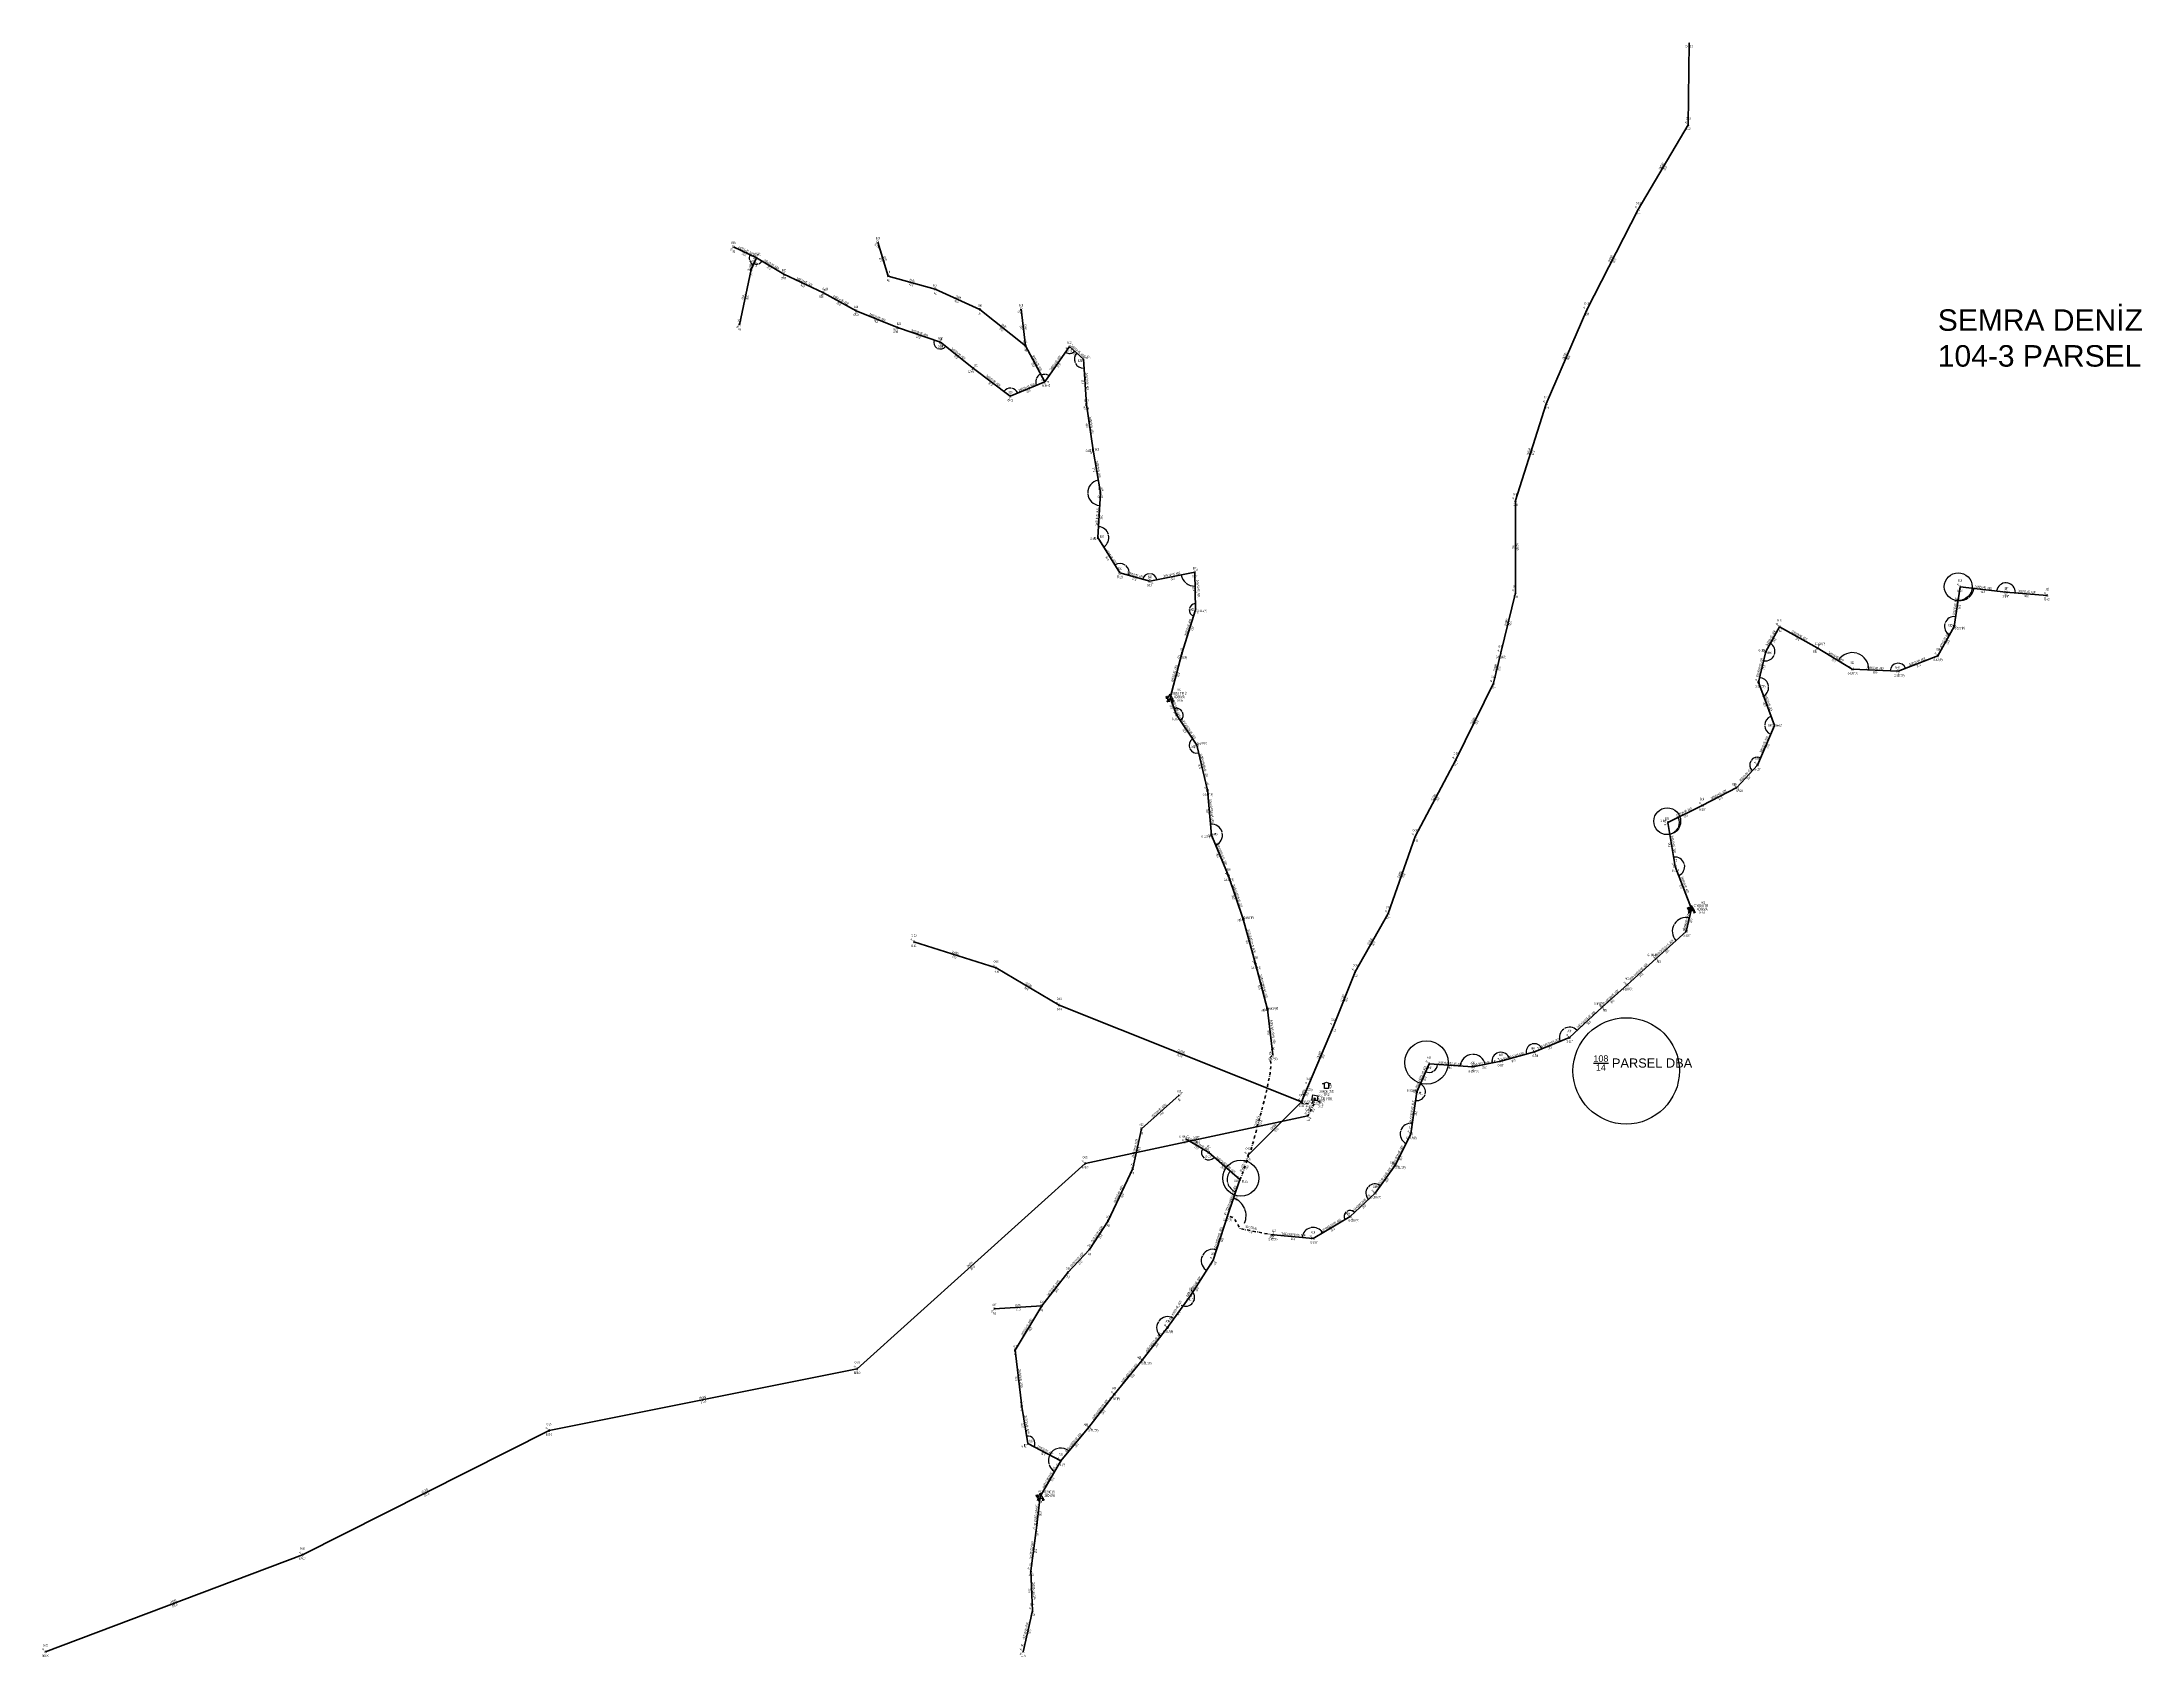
# Model space of a CAD drawing. Header units: millimetres. Extents: x 460272 to 462078, y 3998398 to 3999786.
import ezdxf
from ezdxf.enums import TextEntityAlignment as Align

# ---------------------------------------------------------------- set-up
doc = ezdxf.new("R2010")
doc.units = ezdxf.units.MM
doc.linetypes.add('DASHDOT', pattern=[5, 2.5, -1.25, 0, -1.25])
for name, color, linetype, lineweight in [('ACI', 30, 'Continuous', 25), ('DIREK_AG_MEVCUT', 120, 'Continuous', 25), ('DIREK_AG_YENI', 108, 'Continuous', 25), ('DIREK_ENH_MEVCUT', 6, 'Continuous', 25), ('DIREK_OG_MEVCUT', 16, 'Continuous', 25), ('DIREK_OG_YENI', 10, 'Continuous', 25), ('HAT_AG_HAVAI_BYSK', 3, 'Continuous', 50), ('HAT_AG_HAVAI_MEVCUT', 126, 'Continuous', 50), ('HAT_AG_HAVAI_YENI', 3, 'Continuous', 50), ('HAT_ENH_HAVAI_MEVCUT', 6, 'Continuous', 70), ('HAT_OG_HAVAI_MEVCUT', 48, 'Continuous', 70), ('HAT_OG_HAVAI_YENI', 1, 'Continuous', 70), ('HAT_OG_YERALTI_MEVCUT', 48, 'DASHDOT', 70), ('HAT_OG_YERALTI_YENI', 1, 'DASHDOT', 70), ('KULLANICI', 1, 'Continuous', 25), ('NODE_OG_MEVCUT', 5, 'Continuous', 25), ('TRAFO_MEVCUT', 5, 'Continuous', 30), ('TRAFO_TADILAT_BYSK', 5, 'Continuous', 30), ('TRAFO_YENI', 5, 'Continuous', 30)]:
    doc.layers.add(name, color=color, linetype=linetype, lineweight=lineweight)
doc.styles.add('Direk', font='B_CAD')
doc.styles.get("Standard").update_dxf_attribs({"font": 'Arial'})
doc.dimstyles.new('ISO-25', dxfattribs={"dimtxt": 0.18, "dimasz": 0.18, "dimexe": 0.18, "dimexo": 0.0625, "dimgap": 0.09, "dimtad": 0, "dimtih": 1, "dimtoh": 1, "dimdec": 4, "dimzin": 0, "dimdsep": 46, "dimtxsty": 'Standard', "dimcen": 0.09, "dimadec": 0, "dimazin": 0, "dimtfac": 1, "dimtdec": 4, "dimtofl": 0, "dimtmove": 0, "dimatfit": 3, "dimfxl": 1, "dimtolj": 1, "dimtzin": 0, "dimarcsym": 0})

# ---------------------------------------------------------------- blocks, each defined once
blk = doc.blocks.new('*D592')
at = {"layer": 'ACI', "color": 0, "lineweight": -2, "transparency": 16777216}
for start, end in [(154.552182, 232.612046), (72.655885, 150.715748)]:
    blk.add_arc((461278.762, 3998738.346), 9.789696, start, end, dxfattribs=at)
at = {"layer": 'ACI', "color": 0, "transparency": 16777216}
for points in [[(461281.671199, 3998747.662021), (461281.689612, 3998747.719127), (461281.851721, 3998747.635337)], [(461272.799614, 3998730.54367), (461272.835606, 3998730.591675), (461272.961627, 3998730.459694)]]:
    blk.add_solid(points, dxfattribs=at)
at = {"layer": 'Defpoints', "color": 0, "transparency": 16777216}
for p in [(461291.60705, 3998776.965025), (461268.972492, 3998738.406743), (461278.762, 3998738.346), (461278.762, 3998738.346), (461255.582, 3998706.83)]:
    blk.add_point(p, dxfattribs=at)
at = {"layer": 'ACI', "color": 0, "transparency": 16777216, "insert": (461270.067888, 3998742.846063), "char_height": 0.18, "attachment_point": 5, "rotation": 242.633965285}
blk.add_mtext('\\A1;162%%d', dxfattribs=at)
blk = doc.blocks.new('*D593')
at = {"layer": 'ACI', "color": 0, "lineweight": -2, "transparency": 16777216}
for start, end in [(24.490211, 70.411581), (336.653091, 22.574462)]:
    blk.add_arc((461291.607, 3998776.965), 15.930217, start, end, dxfattribs=at)
at = {"layer": 'ACI', "color": 0, "transparency": 16777216}
for points in [[(461296.957681, 3998792.001579), (461296.937885, 3998791.944939), (461296.777862, 3998792.032647)], [(461306.20541, 3998770.663942), (461306.260362, 3998770.639854), (461306.16062, 3998770.487042)]]:
    blk.add_solid(points, dxfattribs=at)
at = {"layer": 'Defpoints', "color": 0, "transparency": 16777216}
for p in [(461302.266091, 3998808.025087), (461291.607, 3998776.965), (461291.607, 3998776.965), (461303.921303, 3998787.070926), (461318.333105, 3998765.06895)]:
    blk.add_point(p, dxfattribs=at)
at = {"layer": 'ACI', "color": 0, "transparency": 16777216, "insert": (461306.212378, 3998783.325403), "char_height": 0.18, "attachment_point": 5, "rotation": 113.532336139}
blk.add_mtext('\\A1;95%%d', dxfattribs=at)
blk = doc.blocks.new('*D594')
at = {"layer": 'ACI', "color": 0, "lineweight": -2, "transparency": 16777216}
for start, end in [(140.076689, 193.393842), (196.805068, 250.122221)]:
    blk.add_arc((461302.266091, 3998808.025087), 11.009546, start, end, dxfattribs=at)
at = {"layer": 'ACI', "color": 0, "transparency": 16777216}
for points in [[(461293.845674, 3998815.071151), (461293.799976, 3998815.110032), (461293.939467, 3998815.227685)], [(461298.512712, 3998797.643194), (461298.532651, 3998797.699784), (461298.692452, 3998797.611672)]]:
    blk.add_solid(points, dxfattribs=at)
at = {"layer": 'Defpoints', "color": 0, "transparency": 16777216}
for p in [(461275.372063, 3998831.288642), (461291.277715, 3998808.707506), (461302.266091, 3998808.025087), (461302.266091, 3998808.025087), (461291.607, 3998776.965)]:
    blk.add_point(p, dxfattribs=at)
at = {"layer": 'ACI', "color": 0, "transparency": 16777216, "insert": (461291.636648, 3998805.157151), "char_height": 0.18, "attachment_point": 5, "rotation": 285.099454999}
blk.add_mtext('\\A1;112%%d', dxfattribs=at)
blk = doc.blocks.new('*D595')
at = {"layer": 'ACI', "color": 0, "lineweight": -2, "transparency": 16777216}
for start, end in [(150.688821, 231.078186), (237.097781, 317.487146)]:
    blk.add_arc((461275.372063, 3998831.288642), 6.240916, start, end, dxfattribs=at)
at = {"layer": 'ACI', "color": 0, "transparency": 16777216}
for points in [[(461269.956092, 3998834.328837), (461269.904203, 3998834.358961), (461270.020521, 3998834.499567)], [(461279.994807, 3998827.051357), (461279.949999, 3998827.09126), (461280.092113, 3998827.205731)]]:
    blk.add_solid(points, dxfattribs=at)
at = {"layer": 'Defpoints', "color": 0, "transparency": 16777216}
for p in [(461256.035452, 3998842.890609), (461274.550826, 3998825.101995), (461275.372063, 3998831.288642), (461275.372063, 3998831.288642), (461302.266, 3998808.025)]:
    blk.add_point(p, dxfattribs=at)
at = {"layer": 'ACI', "color": 0, "transparency": 16777216, "insert": (461271.711502, 3998826.234008), "char_height": 0.18, "attachment_point": 5, "rotation": 324.087983364}
blk.add_mtext('\\A1;170%%d', dxfattribs=at)
blk = doc.blocks.new('*D596')
at = {"layer": 'ACI', "color": 0, "lineweight": -2, "transparency": 16777216}
for start, end in [(240.548843, 323.994769), (328.878636, 52.324562)]:
    blk.add_arc((461255.582, 3998706.83), 7.691013, start, end, dxfattribs=at)
at = {"layer": 'ACI', "color": 0, "transparency": 16777216}
for points in [[(461251.815527, 3998700.158806), (461251.785417, 3998700.106908), (461251.644779, 3998700.223188)], [(461260.30071, 3998712.941283), (461260.264597, 3998712.893368), (461260.138908, 3998713.025665)]]:
    blk.add_solid(points, dxfattribs=at)
at = {"layer": 'Defpoints', "color": 0, "transparency": 16777216}
for p in [(461278.762, 3998738.346), (461255.582, 3998706.83), (461255.582, 3998706.83), (461263.24944, 3998706.228307), (461240.077, 3998680.812)]:
    blk.add_point(p, dxfattribs=at)
at = {"layer": 'ACI', "color": 0, "transparency": 16777216, "insert": (461261.990733, 3998702.577963), "char_height": 0.18, "attachment_point": 5, "rotation": 56.436702662}
blk.add_mtext('\\A1;174%%d', dxfattribs=at)
blk = doc.blocks.new('*D597')
at = {"layer": 'ACI', "color": 0, "lineweight": -2, "transparency": 16777216}
for start, end in [(147.592905, 230.909277), (60.299857, 143.616228)]:
    blk.add_arc((461240.077, 3998680.812), 9.44458, start, end, dxfattribs=at)
at = {"layer": 'ACI', "color": 0, "transparency": 16777216}
for points in [[(461244.741308, 3998688.989932), (461244.771531, 3998689.041764), (461244.911916, 3998688.925179)], [(461234.103025, 3998673.45814), (461234.140413, 3998673.505067), (461234.262501, 3998673.369441)]]:
    blk.add_solid(points, dxfattribs=at)
at = {"layer": 'Defpoints', "color": 0, "transparency": 16777216}
for p in [(461255.582, 3998706.83), (461235.817817, 3998689.241677), (461240.077, 3998680.812), (461240.077, 3998680.812), (461218.302, 3998652.94)]:
    blk.add_point(p, dxfattribs=at)
at = {"layer": 'ACI', "color": 0, "transparency": 16777216, "insert": (461232.283725, 3998686.147255), "char_height": 0.18, "attachment_point": 5, "rotation": 235.604566721}
blk.add_mtext('\\A1;173%%d', dxfattribs=at)
blk = doc.blocks.new('*D598')
at = {"layer": 'ACI', "color": 0, "lineweight": -2, "transparency": 16777216}
for start, end in [(153.348955, 194.753068), (197.603186, 239.007298)]:
    blk.add_arc((461148.336, 3998566.372), 10.711954, start, end, dxfattribs=at)
at = {"layer": 'ACI', "color": 0, "transparency": 16777216}
for points in [[(461138.788836, 3998571.163225), (461138.735439, 3998571.190588), (461138.844227, 3998571.337098)], [(461142.804874, 3998557.163515), (461142.835337, 3998557.215206), (461142.975181, 3998557.097973)]]:
    blk.add_solid(points, dxfattribs=at)
at = {"layer": 'Defpoints', "color": 0, "transparency": 16777216}
for p in [(461119.807882, 3998581.294912), (461137.628123, 3998566.076492), (461148.336, 3998566.372), (461148.336, 3998566.372), (461130.605, 3998535.698)]:
    blk.add_point(p, dxfattribs=at)
at = {"layer": 'ACI', "color": 0, "transparency": 16777216, "insert": (461138.048238, 3998563.387387), "char_height": 0.18, "attachment_point": 5, "rotation": 286.178126788}
blk.add_mtext('\\A1;88%%d', dxfattribs=at)
blk = doc.blocks.new('*D599')
at = {"layer": 'ACI', "color": 0, "lineweight": -2, "transparency": 16777216}
for start, end in [(103.013932, 151.441381), (51.146044, 99.573493)]:
    blk.add_arc((461148.336, 3998566.372), 10.916094, start, end, dxfattribs=at)
at = {"layer": 'ACI', "color": 0, "transparency": 16777216}
for points in [[(461138.721617, 3998571.604646), (461138.774551, 3998571.576398), (461138.66334, 3998571.431719)], [(461155.165062, 3998574.849675), (461155.203086, 3998574.896088), (461155.323313, 3998574.758809)]]:
    blk.add_solid(points, dxfattribs=at)
at = {"layer": 'Defpoints', "color": 0, "transparency": 16777216}
for p in [(461172.396, 3998595.251), (461119.807882, 3998581.294912), (461149.427218, 3998577.233415), (461148.336, 3998566.372), (461148.336, 3998566.372)]:
    blk.add_point(p, dxfattribs=at)
at = {"layer": 'ACI', "color": 0, "transparency": 16777216, "insert": (461146.198208, 3998577.076716), "char_height": 0.18, "attachment_point": 5, "rotation": 191.293712463}
blk.add_mtext('\\A1;102%%d', dxfattribs=at)
blk = doc.blocks.new('*D600')
at = {"layer": 'ACI', "color": 0, "lineweight": -2, "transparency": 16777216}
for start, end in [(38.783423, 97.51918), (334.036446, 32.772203)]:
    blk.add_arc((461119.807882, 3998581.294912), 6.249602, start, end, dxfattribs=at)
at = {"layer": 'ACI', "color": 0, "transparency": 16777216}
for points in [[(461118.985717, 3998587.520457), (461118.994425, 3998587.461092), (461118.811977, 3998587.464653)], [(461125.399948, 3998578.572361), (461125.453509, 3998578.545319), (461125.345602, 3998578.398159)]]:
    blk.add_solid(points, dxfattribs=at)
at = {"layer": 'Defpoints', "color": 0, "transparency": 16777216}
for p in [(461114.699738, 3998612.940411), (461119.807882, 3998581.294912), (461119.807882, 3998581.294912), (461123.220038, 3998586.530819), (461148.336, 3998566.372)]:
    blk.add_point(p, dxfattribs=at)
at = {"layer": 'ACI', "color": 0, "transparency": 16777216, "insert": (461124.878123, 3998584.948702), "char_height": 0.18, "attachment_point": 5, "rotation": 125.777812861}
blk.add_mtext('\\A1;127%%d', dxfattribs=at)
blk = doc.blocks.new('*D601')
at = {"layer": 'ACI', "color": 0, "lineweight": -2, "transparency": 16777216}
for start, end in [(15.879446, 93.986981), (293.807512, 11.915046)]:
    blk.add_arc((461277.745594, 3999104.226513), 9.473818, start, end, dxfattribs=at)
at = {"layer": 'ACI', "color": 0, "transparency": 16777216}
for points in [[(461277.084512, 3999113.707309), (461277.089252, 3999113.647496), (461276.907444, 3999113.663182)], [(461281.557997, 3999095.586414), (461281.581694, 3999095.531292), (461281.404479, 3999095.487761)]]:
    blk.add_solid(points, dxfattribs=at)
at = {"layer": 'Defpoints', "color": 0, "transparency": 16777216}
for p in [(461274.32343, 3999142.756414), (461277.745594, 3999104.226513), (461277.745594, 3999104.226513), (461284.900271, 3999110.436491), (461292.396, 3999069.236)]:
    blk.add_point(p, dxfattribs=at)
at = {"layer": 'ACI', "color": 0, "transparency": 16777216, "insert": (461286.942095, 3999106.501947), "char_height": 0.18, "attachment_point": 5, "rotation": 103.897246212}
blk.add_mtext('\\A1;162%%d', dxfattribs=at)
blk = doc.blocks.new('*D602')
at = {"layer": 'ACI', "color": 0, "lineweight": -2, "transparency": 16777216}
for start, end in [(125.20385, 200.654424), (206.237729, 281.688303)]:
    blk.add_arc((461265.237, 3999181.43), 6.72816, start, end, dxfattribs=at)
at = {"layer": 'ACI', "color": 0, "transparency": 16777216}
for points in [[(461261.375267, 3999186.902878), (461261.341337, 3999186.952363), (461261.506756, 3999187.029412)], [(461266.60651, 3999174.81206), (461266.59357, 3999174.870648), (461266.775804, 3999174.880174)]]:
    blk.add_solid(points, dxfattribs=at)
at = {"layer": 'Defpoints', "color": 0, "transparency": 16777216}
for p in [(461247.814984, 3999207.581918), (461260.915622, 3999176.27308), (461265.237, 3999181.43), (461265.237, 3999181.43), (461274.323, 3999142.756)]:
    blk.add_point(p, dxfattribs=at)
at = {"layer": 'ACI', "color": 0, "transparency": 16777216, "insert": (461259.064351, 3999178.752961), "char_height": 0.18, "attachment_point": 5, "rotation": 293.446076399}
blk.add_mtext('\\A1;160%%d', dxfattribs=at)
blk = doc.blocks.new('*D603')
at = {"layer": 'ACI', "color": 0, "lineweight": -2, "transparency": 16777216}
for start, end in [(30.797568, 109.505162), (305.48428, 24.191875)]:
    blk.add_arc((461247.814984, 3999207.581918), 5.687718, start, end, dxfattribs=at)
at = {"layer": 'ACI', "color": 0, "transparency": 16777216}
for points in [[(461245.905439, 3999212.971342), (461245.926365, 3999212.915109), (461245.747204, 3999212.880448)], [(461251.099563, 3999202.975254), (461251.133614, 3999202.925852), (461250.968384, 3999202.848399)]]:
    blk.add_solid(points, dxfattribs=at)
at = {"layer": 'Defpoints', "color": 0, "transparency": 16777216}
for p in [(461241.99, 3999222.508), (461247.814984, 3999207.581918), (461247.814984, 3999207.581918), (461251.041779, 3999212.265712), (461265.237, 3999181.43)]:
    blk.add_point(p, dxfattribs=at)
at = {"layer": 'ACI', "color": 0, "transparency": 16777216, "insert": (461252.860294, 3999210.207749), "char_height": 0.18, "attachment_point": 5, "rotation": 117.494721341}
blk.add_mtext('\\A1;168%%d', dxfattribs=at)
blk = doc.blocks.new('*D604')
at = {"layer": 'ACI', "color": 0, "lineweight": -2, "transparency": 16777216}
for start, end in [(175.401133, 250.71462), (93.151606, 168.465092)]:
    blk.add_arc((461264.10235, 3999297.860017), 5.417132, start, end, dxfattribs=at)
at = {"layer": 'ACI', "color": 0, "transparency": 16777216}
for points in [[(461263.805677, 3999303.238978), (461263.803374, 3999303.298933), (461263.984393, 3999303.275864)], [(461262.303778, 3999292.718389), (461262.322651, 3999292.775343), (461262.484078, 3999292.690248)]]:
    blk.add_solid(points, dxfattribs=at)
at = {"layer": 'Defpoints', "color": 0, "transparency": 16777216}
for p in [(461263.39562, 3999330.308749), (461259.662837, 3999300.964214), (461264.10235, 3999297.860017), (461264.10235, 3999297.860017), (461252.403, 3999260.485)]:
    blk.add_point(p, dxfattribs=at)
at = {"layer": 'ACI', "color": 0, "transparency": 16777216, "insert": (461258.738821, 3999298.620198), "char_height": 0.18, "attachment_point": 5, "rotation": 261.933112663}
blk.add_mtext('\\A1;161%%d', dxfattribs=at)
blk = doc.blocks.new('*D605')
at = {"layer": 'ACI', "color": 0, "lineweight": -2, "transparency": 16777216}
for start, end in [(192.012884, 229.930606), (232.471135, 270.388857)]:
    blk.add_arc((461263.39562, 3999330.308749), 12.017061, start, end, dxfattribs=at)
at = {"layer": 'ACI', "color": 0, "transparency": 16777216}
for points in [[(461251.671112, 3999327.813642), (461251.612334, 3999327.801594), (461251.605579, 3999327.983952)], [(461263.477605, 3999318.261968), (461263.476748, 3999318.321962), (461263.657158, 3999318.294534)]]:
    blk.add_solid(points, dxfattribs=at)
at = {"layer": 'Defpoints', "color": 0, "transparency": 16777216}
for p in [(461263.39562, 3999330.308749), (461263.39562, 3999330.308749), (461224.672817, 3999322.673266), (461258.231535, 3999319.457851), (461264.102, 3999297.86)]:
    blk.add_point(p, dxfattribs=at)
at = {"layer": 'ACI', "color": 0, "transparency": 16777216, "insert": (461255.865826, 3999320.943283), "char_height": 0.18, "attachment_point": 5, "rotation": 321.200870452}
blk.add_mtext('\\A1;80%%d', dxfattribs=at)
blk = doc.blocks.new('*D606')
at = {"layer": 'ACI', "color": 0, "lineweight": -2, "transparency": 16777216}
for start, end in [(90.979313, 163.217167), (12.789057, 85.026911)]:
    blk.add_arc((461224.672817, 3999322.673266), 6.311301, start, end, dxfattribs=at)
at = {"layer": 'ACI', "color": 0, "transparency": 16777216}
for points in [[(461218.601496, 3999324.503875), (461218.659181, 3999324.487371), (461218.580827, 3999324.322566)], [(461230.798198, 3999324.064127), (461230.856893, 3999324.076573), (461230.864883, 3999323.894265)]]:
    blk.add_solid(points, dxfattribs=at)
at = {"layer": 'Defpoints', "color": 0, "transparency": 16777216}
for p in [(461263.396, 3999330.309), (461198.875375, 3999329.657473), (461224.672817, 3999322.673266), (461224.672817, 3999322.673266), (461227.598082, 3999328.265703)]:
    blk.add_point(p, dxfattribs=at)
at = {"layer": 'ACI', "color": 0, "transparency": 16777216, "insert": (461224.892735, 3999328.980735), "char_height": 0.18, "attachment_point": 5, "rotation": 178.003112048}
blk.add_mtext('\\A1;154%%d', dxfattribs=at)
blk = doc.blocks.new('*D607')
at = {"layer": 'ACI', "color": 0, "lineweight": -2, "transparency": 16777216}
for start, end in [(55.483944, 120.268289), (346.110852, 50.895197)]:
    blk.add_arc((461198.875375, 3999329.657473), 8.185359, start, end, dxfattribs=at)
at = {"layer": 'ACI', "color": 0, "transparency": 16777216}
for points in [[(461194.734142, 3999336.752703), (461194.764953, 3999336.701218), (461194.595093, 3999336.634528)], [(461206.792369, 3999327.700146), (461206.850453, 3999327.685104), (461206.776284, 3999327.518373)]]:
    blk.add_solid(points, dxfattribs=at)
at = {"layer": 'Defpoints', "color": 0, "transparency": 16777216}
for p in [(461180.20541, 3999360.090364), (461200.85987, 3999337.598624), (461198.875375, 3999329.657473), (461198.875375, 3999329.657473), (461224.673, 3999322.673)]:
    blk.add_point(p, dxfattribs=at)
at = {"layer": 'ACI', "color": 0, "transparency": 16777216, "insert": (461203.779792, 3999336.210854), "char_height": 0.18, "attachment_point": 5, "rotation": 143.189570642}
blk.add_mtext('\\A1;137%%d', dxfattribs=at)
blk = doc.blocks.new('*D608')
at = {"layer": 'ACI', "color": 0, "lineweight": -2, "transparency": 16777216}
for start, end in [(16.20216, 85.764228), (302.629526, 12.191594)]:
    blk.add_arc((461180.205, 3999360.09), 9.364807, start, end, dxfattribs=at)
at = {"layer": 'ACI', "color": 0, "transparency": 16777216}
for points in [[(461180.898621, 3999369.459165), (461180.894764, 3999369.399289), (461180.717065, 3999369.440797)], [(461185.238617, 3999352.228617), (461185.270482, 3999352.177778), (461185.102032, 3999352.107602)]]:
    blk.add_solid(points, dxfattribs=at)
at = {"layer": 'Defpoints', "color": 0, "transparency": 16777216}
for p in [(461182.313886, 3999398.600294), (461180.205, 3999360.09), (461180.205, 3999360.09), (461189.426795, 3999358.459633), (461198.875, 3999329.657)]:
    blk.add_point(p, dxfattribs=at)
at = {"layer": 'ACI', "color": 0, "transparency": 16777216, "insert": (461189.283794, 3999362.386761), "char_height": 0.18, "attachment_point": 5, "rotation": 104.196877071}
blk.add_mtext('\\A1;145%%d', dxfattribs=at)
blk = doc.blocks.new('*D609')
at = {"layer": 'ACI', "color": 0, "lineweight": -2, "transparency": 16777216}
for start, end in [(100.616789, 181.55453), (184.985574, 265.923316)]:
    blk.add_arc((461182.313886, 3999398.600294), 10.945973, start, end, dxfattribs=at)
at = {"layer": 'ACI', "color": 0, "transparency": 16777216}
for points in [[(461180.302491, 3999409.329356), (461180.291922, 3999409.388417), (461180.474392, 3999409.390594)], [(461181.533833, 3999387.652076), (461181.537606, 3999387.711957), (461181.715363, 3999387.670697)]]:
    blk.add_solid(points, dxfattribs=at)
at = {"layer": 'Defpoints', "color": 0, "transparency": 16777216}
for p in [(461176.061504, 3999435.27619), (461172.361023, 3999403.156041), (461182.313886, 3999398.600294), (461182.313886, 3999398.600294), (461180.205, 3999360.09)]:
    blk.add_point(p, dxfattribs=at)
at = {"layer": 'ACI', "color": 0, "transparency": 16777216, "insert": (461171.385736, 3999397.975911), "char_height": 0.18, "attachment_point": 5, "rotation": 273.270052143}
blk.add_mtext('\\A1;167%%d', dxfattribs=at)
blk = doc.blocks.new('*D610')
at = {"layer": 'ACI', "color": 0, "lineweight": -2, "transparency": 16777216}
for start, end in [(139.256775, 203.451613), (208.24367, 272.438508)]:
    blk.add_arc((461167.747416, 3999513.580868), 7.838275, start, end, dxfattribs=at)
at = {"layer": 'ACI', "color": 0, "transparency": 16777216}
for points in [[(461161.831311, 3999518.676836), (461161.786305, 3999518.716516), (461161.927847, 3999518.831693)], [(461168.082532, 3999505.719735), (461168.079291, 3999505.779647), (461168.260649, 3999505.759414)]]:
    blk.add_solid(points, dxfattribs=at)
at = {"layer": 'Defpoints', "color": 0, "transparency": 16777216}
for p in [(461155.782271, 3999524.376666), (461167.747416, 3999513.580868), (461167.747416, 3999513.580868), (461162.551896, 3999507.711871), (461170.315, 3999474.452)]:
    blk.add_point(p, dxfattribs=at)
at = {"layer": 'ACI', "color": 0, "transparency": 16777216, "insert": (461160.693309, 3999510.16354), "char_height": 0.18, "attachment_point": 5, "rotation": 295.847641382}
blk.add_mtext('\\A1;136%%d', dxfattribs=at)
blk = doc.blocks.new('*D611')
at = {"layer": 'ACI', "color": 0, "lineweight": -2, "transparency": 16777216}
for start, end in [(236.758726, 273.939253), (279.037834, 316.218361)]:
    blk.add_arc((461155.782271, 3999524.376666), 5.989366, start, end, dxfattribs=at)
at = {"layer": 'ACI', "color": 0, "transparency": 16777216}
for points in [[(461152.515926, 3999519.392183), (461152.482285, 3999519.342501), (461152.350059, 3999519.468263)], [(461160.128455, 3999520.212123), (461160.084517, 3999520.252982), (461160.229063, 3999520.364366)]]:
    blk.add_solid(points, dxfattribs=at)
at = {"layer": 'Defpoints', "color": 0, "transparency": 16777216}
for p in [(461155.782271, 3999524.376666), (461155.782271, 3999524.376666), (461157.860766, 3999518.759516), (461167.747, 3999513.581), (461134.421085, 3999493.828061)]:
    blk.add_point(p, dxfattribs=at)
at = {"layer": 'ACI', "color": 0, "transparency": 16777216, "insert": (461156.459097, 3999518.425665), "char_height": 0.18, "attachment_point": 5, "rotation": 6.488543583}
blk.add_mtext('\\A1;83%%d', dxfattribs=at)
blk = doc.blocks.new('*D612')
at = {"layer": 'ACI', "color": 0, "lineweight": -2, "transparency": 16777216}
for start, end in [(162.219225, 201.200142), (119.302741, 158.283658)]:
    blk.add_arc((461134.421085, 3999493.828061), 7.758271, start, end, dxfattribs=at)
at = {"layer": 'ACI', "color": 0, "transparency": 16777216}
for points in [[(461130.638378, 3999500.567299), (461130.609621, 3999500.619959), (461130.781979, 3999500.679899)], [(461127.160029, 3999491.011289), (461127.215713, 3999491.033634), (461127.254906, 3999490.85541)]]:
    blk.add_solid(points, dxfattribs=at)
at = {"layer": 'Defpoints', "color": 0, "transparency": 16777216}
for p in [(461117.874994, 3999524.98163), (461127.977191, 3999498.148593), (461134.421085, 3999493.828061), (461134.421085, 3999493.828061), (461104.850538, 3999481.561702)]:
    blk.add_point(p, dxfattribs=at)
at = {"layer": 'ACI', "color": 0, "transparency": 16777216, "insert": (461127.11912, 3999496.449527), "char_height": 0.18, "attachment_point": 5, "rotation": 250.251441565}
blk.add_mtext('\\A1;85%%d', dxfattribs=at)
blk = doc.blocks.new('*D613')
at = {"layer": 'ACI', "color": 0, "lineweight": -2, "transparency": 16777216}
for start, end in [(88.861494, 116.384502), (56.626259, 84.149268)]:
    blk.add_arc((461134.421085, 3999493.828061), 6.491068, start, end, dxfattribs=at)
at = {"layer": 'ACI', "color": 0, "transparency": 16777216}
for points in [[(461131.522798, 3999499.669655), (461131.550204, 3999499.61628), (461131.376375, 3999499.560748)], [(461137.97496, 3999499.22393), (461138.008658, 3999499.273574), (461138.140739, 3999499.14766)]]:
    blk.add_solid(points, dxfattribs=at)
at = {"layer": 'Defpoints', "color": 0, "transparency": 16777216}
for p in [(461117.874994, 3999524.98163), (461155.782, 3999524.377), (461134.421085, 3999493.828061), (461134.421085, 3999493.828061), (461135.989653, 3999500.126756)]:
    blk.add_point(p, dxfattribs=at)
at = {"layer": 'ACI', "color": 0, "transparency": 16777216, "insert": (461134.816747, 3999500.307059), "char_height": 0.18, "attachment_point": 5, "rotation": 176.505380662}
blk.add_mtext('\\A1;63%%d', dxfattribs=at)
blk = doc.blocks.new('*D614')
at = {"layer": 'ACI', "color": 0, "lineweight": -2, "transparency": 16777216}
for start, end in [(85.416036, 141.401832), (24.015969, 80.001765)]:
    blk.add_arc((461104.850538, 3999481.561702), 6.93805, start, end, dxfattribs=at)
at = {"layer": 'ACI', "color": 0, "transparency": 16777216}
for points in [[(461099.404485, 3999485.908446), (461099.451859, 3999485.871626), (461099.317713, 3999485.747914)], [(461111.160416, 3999484.373574), (461111.215534, 3999484.397281), (461111.259095, 3999484.220073)]]:
    blk.add_solid(points, dxfattribs=at)
at = {"layer": 'Defpoints', "color": 0, "transparency": 16777216}
for p in [(461073.17717, 3999505.526209), (461134.421, 3999493.828), (461104.850538, 3999481.561702), (461104.850538, 3999481.561702), (461108.038149, 3999487.724142)]:
    blk.add_point(p, dxfattribs=at)
at = {"layer": 'ACI', "color": 0, "transparency": 16777216, "insert": (461105.73105, 3999488.443652), "char_height": 0.18, "attachment_point": 5, "rotation": 172.708900412}
blk.add_mtext('\\A1;120%%d', dxfattribs=at)
blk = doc.blocks.new('*D615')
at = {"layer": 'ACI', "color": 0, "lineweight": -2, "transparency": 16777216}
for start, end in [(163.02768, 238.219027), (244.679477, 319.870824)]:
    blk.add_arc((461044.821, 3999527.965), 5.815448, start, end, dxfattribs=at)
at = {"layer": 'ACI', "color": 0, "transparency": 16777216}
for points in [[(461039.287393, 3999529.653385), (461039.230284, 3999529.671786), (461039.314041, 3999529.833912)], [(461049.290687, 3999524.19789), (461049.244218, 3999524.235846), (461049.381321, 3999524.356274)]]:
    blk.add_solid(points, dxfattribs=at)
at = {"layer": 'Defpoints', "color": 0, "transparency": 16777216}
for p in [(461007.785168, 3999540.533952), (461040.040879, 3999524.652919), (461044.821, 3999527.965), (461044.821, 3999527.965), (461073.177, 3999505.526)]:
    blk.add_point(p, dxfattribs=at)
at = {"layer": 'ACI', "color": 0, "transparency": 16777216, "insert": (461042.041583, 3999522.856745), "char_height": 0.18, "attachment_point": 5, "rotation": 331.44925215}
blk.add_mtext('\\A1;160%%d', dxfattribs=at)
blk = doc.blocks.new('*D616')
at = {"layer": 'ACI', "color": 0, "lineweight": -2, "transparency": 16777216}
for start, end in [(247.500086, 284.516406), (290.23852, 327.25484)]:
    blk.add_arc((460886.760003, 3999600.50422), 5.337167, start, end, dxfattribs=at)
at = {"layer": 'ACI', "color": 0, "transparency": 16777216}
for points in [[(460884.729511, 3999595.600836), (460884.705619, 3999595.545799), (460884.552452, 3999595.644995)], [(460891.274516, 3999597.601529), (460891.223511, 3999597.633128), (460891.343809, 3999597.770344)]]:
    blk.add_solid(points, dxfattribs=at)
at = {"layer": 'Defpoints', "color": 0, "transparency": 16777216}
for p in [(460886.760003, 3999600.50422), (460886.760003, 3999600.50422), (460882.175925, 3999590.413824), (460889.533883, 3999595.944511), (460910.222, 3999586.511)]:
    blk.add_point(p, dxfattribs=at)
at = {"layer": 'ACI', "color": 0, "transparency": 16777216, "insert": (460888.354031, 3999595.410653), "char_height": 0.18, "attachment_point": 5, "rotation": 17.377463157}
blk.add_mtext('\\A1;84%%d', dxfattribs=at)
blk = doc.blocks.new('*D617')
at = {"layer": 'ACI', "color": 0, "lineweight": -2, "transparency": 16777216}
for start, end in [(156.272173, 197.738619), (202.494391, 243.960837)]:
    blk.add_arc((460886.760003, 3999600.50422), 6.418651, start, end, dxfattribs=at)
at = {"layer": 'ACI', "color": 0, "transparency": 16777216}
for points in [[(460880.91123, 3999603.074582), (460880.856646, 3999603.099493), (460880.958672, 3999603.25079)], [(460883.929519, 3999594.709962), (460883.955099, 3999594.764236), (460884.10513, 3999594.660357)]]:
    blk.add_solid(points, dxfattribs=at)
at = {"layer": 'Defpoints', "color": 0, "transparency": 16777216}
for p in [(460866.836463, 3999609.936776), (460886.760003, 3999600.50422), (460886.760003, 3999600.50422), (460881.519358, 3999596.798182), (460882.175925, 3999590.413824)]:
    blk.add_point(p, dxfattribs=at)
at = {"layer": 'ACI', "color": 0, "transparency": 16777216, "insert": (460880.73292, 3999598.296652), "char_height": 0.18, "attachment_point": 5, "rotation": 290.116505134}
blk.add_mtext('\\A1;91%%d', dxfattribs=at)
blk = doc.blocks.new('*D618')
at = {"layer": 'ACI', "color": 0, "lineweight": -2, "transparency": 16777216}
for start, end in [(17.814177, 98.209979), (292.854295, 13.250096)]:
    blk.add_arc((461676.350689, 3999077.15019), 8.229572, start, end, dxfattribs=at)
at = {"layer": 'ACI', "color": 0, "transparency": 16777216}
for points in [[(461675.170887, 3999085.325064), (461675.180104, 3999085.265777), (461674.997632, 3999085.26777)], [(461679.535615, 3999069.594447), (461679.558313, 3999069.538906), (461679.38034, 3999069.498584)]]:
    blk.add_solid(points, dxfattribs=at)
at = {"layer": 'Defpoints', "color": 0, "transparency": 16777216}
for p in [(461670.027025, 3999115.088606), (461676.350689, 3999077.15019), (461676.350689, 3999077.15019), (461684.386897, 3999075.376714), (461690.757, 3999040.766)]:
    blk.add_point(p, dxfattribs=at)
at = {"layer": 'ACI', "color": 0, "transparency": 16777216, "insert": (461684.27972, 3999079.353895), "char_height": 0.18, "attachment_point": 5, "rotation": 105.532136718}
blk.add_mtext('\\A1;168%%d', dxfattribs=at)
blk = doc.blocks.new('*D619')
at = {"layer": 'ACI', "color": 0, "lineweight": -2, "transparency": 16777216}
for start, end in [(334.97313, 25.721104), (280.48945, 331.237424)]:
    blk.add_arc((461670.027025, 3999115.088606), 10.053566, start, end, dxfattribs=at)
at = {"layer": 'ACI', "color": 0, "transparency": 16777216}
for points in [[(461679.111365, 3999119.465024), (461679.057545, 3999119.438501), (461679.004888, 3999119.613222)], [(461671.852124, 3999105.232597), (461671.862519, 3999105.173504), (461671.680043, 3999105.171867)]]:
    blk.add_solid(points, dxfattribs=at)
at = {"layer": 'Defpoints', "color": 0, "transparency": 16777216}
for p in [(461704.625395, 3999132.525308), (461670.027025, 3999115.088606), (461670.027025, 3999115.088606), (461679.956425, 3999113.513427), (461676.351, 3999077.15)]:
    blk.add_point(p, dxfattribs=at)
at = {"layer": 'ACI', "color": 0, "transparency": 16777216, "insert": (461678.993189, 3999110.54085), "char_height": 0.18, "attachment_point": 5, "rotation": 63.105277006}
blk.add_mtext('\\A1;107%%d', dxfattribs=at)
blk = doc.blocks.new('*D620')
at = {"layer": 'ACI', "color": 0, "lineweight": -2, "transparency": 16777216}
for start, end in [(149.876204, 225.927117), (68.217295, 144.268209)]:
    blk.add_arc((461747.132324, 3999164.499345), 6.698561, start, end, dxfattribs=at)
at = {"layer": 'ACI', "color": 0, "transparency": 16777216}
for points in [[(461749.606571, 3999170.691909), (461749.629583, 3999170.747321), (461749.784312, 3999170.650579)], [(461742.452411, 3999159.664894), (461742.493563, 3999159.708558), (461742.603979, 3999159.563272)]]:
    blk.add_solid(points, dxfattribs=at)
at = {"layer": 'Defpoints', "color": 0, "transparency": 16777216}
for p in [(461761.823169, 3999198.574475), (461743.755338, 3999170.284385), (461747.132324, 3999164.499345), (461747.132324, 3999164.499345), (461729.462, 3999145.238)]:
    blk.add_point(p, dxfattribs=at)
at = {"layer": 'ACI', "color": 0, "transparency": 16777216, "insert": (461741.509845, 3999168.14056), "char_height": 0.18, "attachment_point": 5, "rotation": 237.072206269}
blk.add_mtext('\\A1;161%%d', dxfattribs=at)
blk = doc.blocks.new('*D621')
at = {"layer": 'ACI', "color": 0, "lineweight": -2, "transparency": 16777216}
for start, end in [(113.592518, 177.279983), (181.759819, 245.447284)]:
    blk.add_arc((461761.823169, 3999198.574475), 8.384252, start, end, dxfattribs=at)
at = {"layer": 'ACI', "color": 0, "transparency": 16777216}
for points in [[(461758.479256, 3999206.23031), (461758.455834, 3999206.285549), (461758.633263, 3999206.328196)], [(461758.327086, 3999190.920913), (461758.35143, 3999190.975752), (461758.503776, 3999190.875299)]]:
    blk.add_solid(points, dxfattribs=at)
at = {"layer": 'Defpoints', "color": 0, "transparency": 16777216}
for p in [(461748.383568, 3999231.242189), (461754.097779, 3999201.832395), (461761.823169, 3999198.574475), (461761.823169, 3999198.574475), (461747.132, 3999164.499)]:
    blk.add_point(p, dxfattribs=at)
at = {"layer": 'ACI', "color": 0, "transparency": 16777216, "insert": (461753.439211, 3999198.644729), "char_height": 0.18, "attachment_point": 5, "rotation": 269.519900586}
blk.add_mtext('\\A1;134%%d', dxfattribs=at)
blk = doc.blocks.new('*D622')
at = {"layer": 'ACI', "color": 0, "lineweight": -2, "transparency": 16777216}
for start, end in [(9.179995, 80.290608), (293.591449, 4.702062)]:
    blk.add_arc((461748.383568, 3999231.242189), 8.387813, start, end, dxfattribs=at)
at = {"layer": 'ACI', "color": 0, "transparency": 16777216}
for points in [[(461749.802922, 3999239.539477), (461749.793439, 3999239.480231), (461749.620443, 3999239.538306)], [(461751.728763, 3999223.583029), (461751.752184, 3999223.527789), (461751.574754, 3999223.485145)]]:
    blk.add_solid(points, dxfattribs=at)
at = {"layer": 'Defpoints', "color": 0, "transparency": 16777216}
for p in [(461751.819039, 3999254.284984), (461748.383568, 3999231.242189), (461748.383568, 3999231.242189), (461755.512251, 3999235.662289), (461761.823, 3999198.574)]:
    blk.add_point(p, dxfattribs=at)
at = {"layer": 'ACI', "color": 0, "transparency": 16777216, "insert": (461756.709907, 3999232.255837), "char_height": 0.18, "attachment_point": 5, "rotation": 96.941028427}
blk.add_mtext('\\A1;149%%d', dxfattribs=at)
blk = doc.blocks.new('*D623')
at = {"layer": 'ACI', "color": 0, "lineweight": -2, "transparency": 16777216}
for start, end in [(260.58438, 337.757322), (342.473911, 59.646853)]:
    blk.add_arc((461754.212674, 3999262.057866), 7.963619, start, end, dxfattribs=at)
at = {"layer": 'ACI', "color": 0, "transparency": 16777216}
for points in [[(461758.251783, 3999268.955946), (461758.22205, 3999268.903831), (461758.080571, 3999269.019087)], [(461752.915109, 3999254.231075), (461752.904625, 3999254.171998), (461752.732636, 3999254.232988)]]:
    blk.add_solid(points, dxfattribs=at)
at = {"layer": 'Defpoints', "color": 0, "transparency": 16777216}
for p in [(461766.095, 3999283.443), (461754.212674, 3999262.057866), (461754.212674, 3999262.057866), (461759.661462, 3999256.250118), (461748.384, 3999231.242)]:
    blk.add_point(p, dxfattribs=at)
at = {"layer": 'ACI', "color": 0, "transparency": 16777216, "insert": (461761.701509, 3999259.349254), "char_height": 0.18, "attachment_point": 5, "rotation": 70.115616419}
blk.add_mtext('\\A1;162%%d', dxfattribs=at)
blk = doc.blocks.new('*D624')
at = {"layer": 'ACI', "color": 0, "lineweight": -2, "transparency": 16777216}
for start, end in [(74.358329, 148.141193), (357.914769, 71.697632)]:
    blk.add_arc((461828.66108, 3999247.014987), 14.114301, start, end, dxfattribs=at)
at = {"layer": 'ACI', "color": 0, "transparency": 16777216}
for points in [[(461816.647498, 3999254.48058), (461816.69866, 3999254.449236), (461816.579047, 3999254.311422)], [(461842.736062, 3999246.502706), (461842.796007, 3999246.50014), (461842.758338, 3999246.321587)]]:
    blk.add_solid(points, dxfattribs=at)
at = {"layer": 'Defpoints', "color": 0, "transparency": 16777216}
for p in [(461798.577, 3999265.183), (461828.66108, 3999247.014987), (461828.66108, 3999247.014987), (461838.151674, 3999257.462098), (461868.091683, 3999245.07552)]:
    blk.add_point(p, dxfattribs=at)
at = {"layer": 'ACI', "color": 0, "transparency": 16777216, "insert": (461832.78111, 3999260.514574), "char_height": 0.18, "attachment_point": 5, "rotation": 163.027980707}
blk.add_mtext('\\A1;152%%d', dxfattribs=at)
blk = doc.blocks.new('*D625')
at = {"layer": 'ACI', "color": 0, "lineweight": -2, "transparency": 16777216}
for start, end in [(101.981028, 175.709344), (22.881464, 96.609781)]:
    blk.add_arc((461868.091683, 3999245.07552), 6.993583, start, end, dxfattribs=at)
at = {"layer": 'ACI', "color": 0, "transparency": 16777216}
for points in [[(461861.087758, 3999245.600611), (461861.147643, 3999245.596893), (461861.106545, 3999245.419098)], [(461874.507162, 3999247.783498), (461874.562737, 3999247.806114), (461874.602798, 3999247.628083)]]:
    blk.add_solid(points, dxfattribs=at)
at = {"layer": 'Defpoints', "color": 0, "transparency": 16777216}
for p in [(461902.297473, 3999258.485272), (461828.661, 3999247.015), (461868.091683, 3999245.07552), (461868.091683, 3999245.07552), (461870.09756, 3999251.77527)]:
    blk.add_point(p, dxfattribs=at)
at = {"layer": 'ACI', "color": 0, "transparency": 16777216, "insert": (461866.962047, 3999251.977267), "char_height": 0.18, "attachment_point": 5, "rotation": 189.295404051}
blk.add_mtext('\\A1;156%%d', dxfattribs=at)
blk = doc.blocks.new('*D626')
at = {"layer": 'ACI', "color": 0, "lineweight": -2, "transparency": 16777216}
for start, end in [(163.41853, 239.689541), (82.675417, 158.946429)]:
    blk.add_arc((461916.316709, 3999283.691575), 8.398747, start, end, dxfattribs=at)
at = {"layer": 'ACI', "color": 0, "transparency": 16777216}
for points in [[(461912.063123, 3999276.414848), (461912.092848, 3999276.466968), (461912.234345, 3999276.351735)], [(461917.383323, 3999291.992074), (461917.39161, 3999292.051499), (461917.565742, 3999291.996927)]]:
    blk.add_solid(points, dxfattribs=at)
at = {"layer": 'Defpoints', "color": 0, "transparency": 16777216}
for p in [(461921.428379, 3999317.68125), (461910.419072, 3999289.671276), (461916.316709, 3999283.691575), (461916.316709, 3999283.691575), (461902.297, 3999258.485)]:
    blk.add_point(p, dxfattribs=at)
at = {"layer": 'ACI', "color": 0, "transparency": 16777216, "insert": (461908.36687, 3999286.400634), "char_height": 0.18, "attachment_point": 5, "rotation": 251.182479301}
blk.add_mtext('\\A1;159%%d', dxfattribs=at)
blk = doc.blocks.new('*D627')
at = {"layer": 'ACI', "color": 0, "lineweight": -2, "transparency": 16777216}
for start, end in [(86.765424, 172.000652), (356.880684, 82.115912)]:
    blk.add_arc((461960.758, 3999313.045), 8.078443, start, end, dxfattribs=at)
at = {"layer": 'ACI', "color": 0, "transparency": 16777216}
for points in [[(461952.72841, 3999314.173054), (461952.787916, 3999314.165367), (461952.735101, 3999313.990694)], [(461968.794538, 3999312.607374), (461968.854409, 3999312.603442), (461968.812677, 3999312.425795)]]:
    blk.add_solid(points, dxfattribs=at)
at = {"layer": 'Defpoints', "color": 0, "transparency": 16777216}
for p in [(461921.428, 3999317.681), (461957.465391, 3999320.421989), (461960.758, 3999313.045), (461960.758, 3999313.045), (461996.278922, 3999310.314321)]:
    blk.add_point(p, dxfattribs=at)
at = {"layer": 'ACI', "color": 0, "transparency": 16777216, "insert": (461961.540611, 3999321.085445), "char_height": 0.18, "attachment_point": 5, "rotation": 174.440668207}
blk.add_mtext('\\A1;178%%d', dxfattribs=at)
blk = doc.blocks.new('*D628')
at = {"layer": 'ACI', "color": 0, "lineweight": -2, "transparency": 16777216}
for start, end in [(308.659078, 352.401255), (262.324441, 306.066618)]:
    blk.add_arc((461921.428, 3999317.681), 11.772402, start, end, dxfattribs=at)
at = {"layer": 'ACI', "color": 0, "transparency": 16777216}
for points in [[(461933.126788, 3999316.120541), (461933.067256, 3999316.12802), (461933.119459, 3999316.302876)], [(461919.859872, 3999306.043776), (461919.851403, 3999305.984376), (461919.677439, 3999306.03948)]]:
    blk.add_solid(points, dxfattribs=at)
at = {"layer": 'Defpoints', "color": 0, "transparency": 16777216}
for p in [(461921.428, 3999317.681), (461921.428, 3999317.681), (461960.758, 3999313.045), (461930.788607, 3999310.541778), (461916.317, 3999283.692)]:
    blk.add_point(p, dxfattribs=at)
at = {"layer": 'ACI', "color": 0, "transparency": 16777216, "insert": (461928.572207, 3999308.324198), "char_height": 0.18, "attachment_point": 5, "rotation": 37.362848177}
blk.add_mtext('\\A1;92%%d', dxfattribs=at)
blk = doc.blocks.new('*D629')
at = {"layer": 'ACI', "color": 0, "lineweight": -2, "transparency": 16777216}
for start, end in [(150.495431, 221.249949), (76.599031, 147.353549)]:
    blk.add_arc((461685.854163, 3999021.480485), 11.953094, start, end, dxfattribs=at)
at = {"layer": 'ACI', "color": 0, "transparency": 16777216}
for points in [[(461688.617292, 3999033.07899), (461688.631637, 3999033.13725), (461688.799244, 3999033.065085)], [(461676.844939, 3999013.579321), (461676.88975, 3999013.61922), (461676.987042, 3999013.464837)]]:
    blk.add_solid(points, dxfattribs=at)
at = {"layer": 'Defpoints', "color": 0, "transparency": 16777216}
for p in [(461679.078975, 3999031.327986), (461690.757, 3999040.766), (461685.854163, 3999021.480485), (461685.854163, 3999021.480485), (461659.927, 3998998.043)]:
    blk.add_point(p, dxfattribs=at)
at = {"layer": 'ACI', "color": 0, "transparency": 16777216, "insert": (461675.616484, 3999027.650281), "char_height": 0.18, "attachment_point": 5, "rotation": 238.924490079}
blk.add_mtext('\\A1;146%%d', dxfattribs=at)
blk = doc.blocks.new('*D630')
at = {"layer": 'ACI', "color": 0, "lineweight": -2, "transparency": 16777216}
for start, end in [(124.739701, 201.236178), (43.963156, 120.459633)]:
    blk.add_arc((461585.638712, 3998930.329978), 8.775384, start, end, dxfattribs=at)
at = {"layer": 'ACI', "color": 0, "transparency": 16777216}
for points in [[(461591.933308, 3998936.401208), (461591.97692, 3998936.442415), (461592.078734, 3998936.290975)], [(461577.431368, 3998927.140265), (461577.487068, 3998927.162571), (461577.526134, 3998926.984318)]]:
    blk.add_solid(points, dxfattribs=at)
at = {"layer": 'Defpoints', "color": 0, "transparency": 16777216}
for p in [(461613.579, 3998956.192), (461578.100727, 3998934.822878), (461555.36854, 3998917.846439), (461585.638712, 3998930.329978), (461585.638712, 3998930.329978)]:
    blk.add_point(p, dxfattribs=at)
at = {"layer": 'ACI', "color": 0, "transparency": 16777216, "insert": (461580.910835, 3998937.722849), "char_height": 0.18, "attachment_point": 5, "rotation": 212.599667224}
blk.add_mtext('\\A1;160%%d', dxfattribs=at)
blk = doc.blocks.new('*D631')
at = {"layer": 'ACI', "color": 0, "lineweight": -2, "transparency": 16777216}
for start, end in [(111.521677, 193.885687), (23.864562, 106.228571)]:
    blk.add_arc((461555.36854, 3998917.846439), 7.096753, start, end, dxfattribs=at)
at = {"layer": 'ACI', "color": 0, "transparency": 16777216}
for points in [[(461548.45015, 3998916.135753), (461548.50821, 3998916.150889), (461548.52459, 3998915.969143)], [(461561.830965, 3998920.705827), (461561.886139, 3998920.729403), (461561.929282, 3998920.552094)]]:
    blk.add_solid(points, dxfattribs=at)
at = {"layer": 'Defpoints', "color": 0, "transparency": 16777216}
for p in [(461555.36854, 3998917.846439), (461555.36854, 3998917.846439), (461556.59431, 3998924.836531), (461585.639, 3998930.33), (461526.528527, 3998909.935622)]:
    blk.add_point(p, dxfattribs=at)
at = {"layer": 'ACI', "color": 0, "transparency": 16777216, "insert": (461553.072694, 3998924.56157), "char_height": 0.18, "attachment_point": 5, "rotation": 198.875124153}
blk.add_mtext('\\A1;173%%d', dxfattribs=at)
blk = doc.blocks.new('*D632')
at = {"layer": 'ACI', "color": 0, "lineweight": -2, "transparency": 16777216}
for start, end in [(106.058587, 190.5183), (16.686669, 101.146383)]:
    blk.add_arc((461526.528527, 3998909.935622), 7.646671, start, end, dxfattribs=at)
at = {"layer": 'ACI', "color": 0, "transparency": 16777216}
for points in [[(461518.980916, 3998908.533902), (461519.039775, 3998908.545549), (461519.045285, 3998908.363149)], [(461533.824356, 3998912.122994), (461533.882028, 3998912.139545), (461533.902844, 3998911.958253)]]:
    blk.add_solid(points, dxfattribs=at)
at = {"layer": 'Defpoints', "color": 0, "transparency": 16777216}
for p in [(461528.613009, 3998917.292695), (461555.369, 3998917.846), (461502.458646, 3998904.877756), (461526.528527, 3998909.935622), (461526.528527, 3998909.935622)]:
    blk.add_point(p, dxfattribs=at)
at = {"layer": 'ACI', "color": 0, "transparency": 16777216, "insert": (461524.73015, 3998917.367811), "char_height": 0.18, "attachment_point": 5, "rotation": 193.60248491}
blk.add_mtext('\\A1;177%%d', dxfattribs=at)
blk = doc.blocks.new('*D633')
at = {"layer": 'ACI', "color": 0, "lineweight": -2, "transparency": 16777216}
for start, end in [(95.583289, 174.899545), (12.815515, 92.131771)]:
    blk.add_arc((461502.458646, 3998904.877756), 10.881065, start, end, dxfattribs=at)
at = {"layer": 'ACI', "color": 0, "transparency": 16777216}
for points in [[(461491.590764, 3998905.847527), (461491.650568, 3998905.842687), (461491.606147, 3998905.665693)], [(461513.03935, 3998907.284901), (461513.097963, 3998907.297725), (461513.107129, 3998907.115472)]]:
    blk.add_solid(points, dxfattribs=at)
at = {"layer": 'Defpoints', "color": 0, "transparency": 16777216}
for p in [(461506.792656, 3998914.858434), (461464.786377, 3998907.612922), (461502.458646, 3998904.877756), (461502.458646, 3998904.877756), (461526.529, 3998909.936)]:
    blk.add_point(p, dxfattribs=at)
at = {"layer": 'ACI', "color": 0, "transparency": 16777216, "insert": (461501.726614, 3998915.734169), "char_height": 0.18, "attachment_point": 5, "rotation": 183.857529997}
blk.add_mtext('\\A1;164%%d', dxfattribs=at)
blk = doc.blocks.new('*D634')
at = {"layer": 'ACI', "color": 0, "lineweight": -2, "transparency": 16777216}
for start, end in [(247.840779, 298.584818), (303.699441, 354.44348)]:
    blk.add_arc((461464.786377, 3998907.612922), 7.344232, start, end, dxfattribs=at)
at = {"layer": 'ACI', "color": 0, "transparency": 16777216}
for points in [[(461462.027922, 3998900.838784), (461462.004612, 3998900.783497), (461461.850407, 3998900.881071)], [(461472.125992, 3998906.899259), (461472.066207, 3998906.904336), (461472.111332, 3998907.081152)]]:
    blk.add_solid(points, dxfattribs=at)
at = {"layer": 'Defpoints', "color": 0, "transparency": 16777216}
for p in [(461464.786377, 3998907.612922), (461464.786377, 3998907.612922), (461466.426842, 3998900.454248), (461502.459, 3998904.878), (461454.246075, 3998883.445192)]:
    blk.add_point(p, dxfattribs=at)
at = {"layer": 'ACI', "color": 0, "transparency": 16777216, "insert": (461468.584541, 3998901.327089), "char_height": 0.18, "attachment_point": 5, "rotation": 31.142129462}
blk.add_mtext('\\A1;109%%d', dxfattribs=at)
blk = doc.blocks.new('*D635')
at = {"layer": 'ACI', "color": 0, "lineweight": -2, "transparency": 16777216}
for start, end in [(104.75548, 173.821775), (31.742617, 100.808912)]:
    blk.add_arc((461365.186471, 3998757.414411), 9.516606, start, end, dxfattribs=at)
at = {"layer": 'ACI', "color": 0, "transparency": 16777216}
for points in [[(461355.695283, 3998758.441549), (461355.754993, 3998758.435656), (461355.707459, 3998758.259473)], [(461373.253923, 3998762.405598), (461373.305245, 3998762.43668), (461373.372831, 3998762.267175)]]:
    blk.add_solid(points, dxfattribs=at)
at = {"layer": 'Defpoints', "color": 0, "transparency": 16777216}
for p in [(461396.966773, 3998776.253346), (461330.962061, 3998760.465546), (461359.482701, 3998765.032338), (461365.186471, 3998757.414411), (461365.186471, 3998757.414411)]:
    blk.add_point(p, dxfattribs=at)
at = {"layer": 'ACI', "color": 0, "transparency": 16777216, "insert": (461363.080965, 3998766.695178), "char_height": 0.18, "attachment_point": 5, "rotation": 192.782196096}
blk.add_mtext('\\A1;144%%d', dxfattribs=at)
blk = doc.blocks.new('*D636')
at = {"layer": 'ACI', "color": 0, "lineweight": -2, "transparency": 16777216}
for start, end in [(263.482843, 341.75207), (346.785934, 65.055161)]:
    blk.add_arc((461454.246075, 3998883.445192), 7.461979, start, end, dxfattribs=at)
at = {"layer": 'ACI', "color": 0, "transparency": 16777216}
for points in [[(461457.405455, 3998890.238427), (461457.380808, 3998890.183723), (461457.229019, 3998890.285015)], [(461453.4029, 3998876.061196), (461453.395371, 3998876.00167), (461453.220558, 3998876.054019)]]:
    blk.add_solid(points, dxfattribs=at)
at = {"layer": 'Defpoints', "color": 0, "transparency": 16777216}
for p in [(461464.786, 3998907.613), (461454.246075, 3998883.445192), (461454.246075, 3998883.445192), (461459.692713, 3998878.344675), (461449.237955, 3998847.350354)]:
    blk.add_point(p, dxfattribs=at)
at = {"layer": 'ACI', "color": 0, "transparency": 16777216, "insert": (461461.428568, 3998881.422091), "char_height": 0.18, "attachment_point": 5, "rotation": 74.269002099}
blk.add_mtext('\\A1;164%%d', dxfattribs=at)
blk = doc.blocks.new('*D637')
at = {"layer": 'ACI', "color": 0, "lineweight": -2, "transparency": 16777216}
for start, end in [(164.788419, 242.262933), (83.223884, 160.698397)]:
    blk.add_arc((461449.237955, 3998847.350354), 9.182954, start, end, dxfattribs=at)
at = {"layer": 'ACI', "color": 0, "transparency": 16777216}
for points in [[(461450.317621, 3998856.43941), (461450.325284, 3998856.498918), (461450.499978, 3998856.446175)], [(461444.950371, 3998839.1959), (461444.977774, 3998839.249277), (461445.124203, 3998839.140379)]]:
    blk.add_solid(points, dxfattribs=at)
at = {"layer": 'Defpoints', "color": 0, "transparency": 16777216}
for p in [(461454.246, 3998883.445), (461440.184248, 3998845.815087), (461449.237955, 3998847.350354), (461449.237955, 3998847.350354), (461435.944099, 3998820.819291)]:
    blk.add_point(p, dxfattribs=at)
at = {"layer": 'ACI', "color": 0, "transparency": 16777216, "insert": (461440.468364, 3998850.074491), "char_height": 0.18, "attachment_point": 5, "rotation": 252.743408105}
blk.add_mtext('\\A1;161%%d', dxfattribs=at)
blk = doc.blocks.new('*D638')
at = {"layer": 'ACI', "color": 0, "lineweight": -2, "transparency": 16777216}
for start, end in [(141.149087, 222.060301), (55.484266, 136.395481)]:
    blk.add_arc((461418.365837, 3998796.465064), 7.901639, start, end, dxfattribs=at)
at = {"layer": 'ACI', "color": 0, "transparency": 16777216}
for points in [[(461412.4773, 3998791.151308), (461412.521385, 3998791.192007), (461412.621441, 3998791.0394)], [(461422.825884, 3998802.951258), (461422.860443, 3998803.000306), (461422.990306, 3998802.872106)]]:
    blk.add_solid(points, dxfattribs=at)
at = {"layer": 'Defpoints', "color": 0, "transparency": 16777216}
for p in [(461435.944, 3998820.819), (461415.588999, 3998803.862703), (461418.365837, 3998796.465064), (461418.365837, 3998796.465064), (461396.966773, 3998776.253346)]:
    blk.add_point(p, dxfattribs=at)
at = {"layer": 'ACI', "color": 0, "transparency": 16777216, "insert": (461412.423044, 3998801.672666), "char_height": 0.18, "attachment_point": 5, "rotation": 228.772283659}
blk.add_mtext('\\A1;169%%d', dxfattribs=at)
blk = doc.blocks.new('*D639')
at = {"layer": 'ACI', "color": 0, "lineweight": -2, "transparency": 16777216}
for start, end in [(130.567257, 208.70718), (45.316936, 123.456858)]:
    blk.add_arc((461396.966773, 3998776.253346), 5.28446, start, end, dxfattribs=at)
at = {"layer": 'ACI', "color": 0, "transparency": 16777216}
for points in [[(461392.305784, 3998773.700187), (461392.357911, 3998773.7299), (461392.420984, 3998773.558663)], [(461400.661268, 3998779.989668), (461400.704179, 3998780.031603), (461400.80853, 3998779.881901)]]:
    blk.add_solid(points, dxfattribs=at)
at = {"layer": 'Defpoints', "color": 0, "transparency": 16777216}
for p in [(461418.366, 3998796.465), (461396.128281, 3998781.470859), (461396.966773, 3998776.253346), (461396.966773, 3998776.253346), (461365.186471, 3998757.414411)]:
    blk.add_point(p, dxfattribs=at)
at = {"layer": 'ACI', "color": 0, "transparency": 16777216, "insert": (461393.785618, 3998780.473034), "char_height": 0.18, "attachment_point": 5, "rotation": 217.012057854}
blk.add_mtext('\\A1;167%%d', dxfattribs=at)
blk = doc.blocks.new('YENI_DIREK')
h = blk.add_hatch(color=32)
h.paths.add_polyline_path([(-3.3, -0.5), (-3.1, -0.6), (-2.6, 0.1), (-1.9, -0.3), (-1.8, -0.2), (-2.5, 0.3), (-2.1, 1), (-2.3, 1.1)])
h.paths.add_polyline_path([(-3.4, -0.2), (-3.3, -0.2), (-2.6, 1), (-2.7, 1.1)])
h.paths.add_polyline_path([(-3.5, 0.3), (-3.4, 0.2), (-3, 0.8), (-3.1, 0.9)])
h.paths.add_polyline_path([(-3.4, 0.7), (-3.5, 0.8), (-3.6, 0.7), (-3.5, 0.6)])
h.paths.add_polyline_path([(-1.3, -1.4), (-1.5, -1.4), (-1.5, -2.3), (-2.2, -2.3), (-2.5, -3.5), (-2.4, -3.5), (-2.2, -2.5), (-1.9, -2.5), (-2.1, -3.5), (-2, -3.5), (-1.8, -2.5), (-1.5, -2.5), (-1.7, -3.5), (-1.6, -3.5), (-1.4, -2.5), (-1.1, -2.5), (-1.3, -3.5), (-1.2, -3.5), (-1, -2.5), (-0.7, -2.5), (-0.9, -3.5), (-0.8, -3.5), (-0.5, -2.3), (-1.3, -2.3)])
at = {"layer": 'TRAFO_YENI'}
for points in [[(2.3, -1.6), (2.1, -1.9), (2, -1.4), (1.9, -1.4), (2, -2.3), (2.2, -2), (2.3, -2.7), (2.1, -2.7), (2.4, -2.9), (2.4, -2.9), (2.6, -2.5), (2.4, -2.6)], [(2.3, -1.6), (2.1, -1.9), (2, -1.4), (1.9, -1.4), (2, -2.3), (2.2, -2), (2.3, -2.7), (2.1, -2.7), (2.4, -2.9), (1.9, -3.2), (2.2, -3.8), (2.2, -3.7), (2, -3.3), (2.2, -3.1), (2.4, -3.6), (2.5, -3.6), (2.3, -3.1), (2.5, -2.9), (2.6, -3.4), (2.7, -3.4), (2.5, -2.9), (2.7, -2.8), (2.9, -3.2), (2.9, -3.2), (2.8, -2.7), (2.9, -2.6), (3.1, -3.1), (3.2, -3), (2.9, -2.4), (2.4, -2.9), (2.6, -2.5), (2.4, -2.6)], [(2.9, -2.6), (3.1, -3.1), (3.2, -3), (2.9, -2.4), (2.4, -2.9), (2.6, -2.5), (2.4, -2.6), (2.3, -1.6), (2.1, -1.9), (2, -1.4), (1.9, -1.4), (2, -2.3), (2.2, -2), (2.3, -2.7), (2.1, -2.7), (2.4, -2.9), (1.9, -3.2), (2.2, -3.8), (2.2, -3.7), (2, -3.3), (2.2, -3.1), (2.4, -3.6), (2.5, -3.6), (2.3, -3.1), (2.5, -2.9), (2.6, -3.4), (2.7, -3.4), (2.5, -2.9), (2.7, -2.8), (2.9, -3.2), (2.9, -3.2), (2.8, -2.7)]]:
    blk.add_hatch(color=32, dxfattribs=at).paths.add_polyline_path(points)
at = {"layer": 'TRAFO_TADILAT_BYSK', "color": 32, "flags": 128}
for points in [[(-3.5, 0.6), (-3.4, 0.7), (-3.5, 0.8), (-3.6, 0.7), (-3.5, 0.6)], [(-3.4, 0.2), (-3, 0.8), (-3.1, 0.9), (-3.5, 0.3), (-3.4, 0.2)], [(-3.3, -0.2), (-2.6, 1), (-2.7, 1.1), (-3.4, -0.2), (-3.3, -0.2)], [(-1.8, -0.2), (-2.5, 0.3), (-2.1, 1), (-2.3, 1.1), (-3.3, -0.5), (-3.1, -0.6), (-2.6, 0.1), (-1.9, -0.3), (-1.8, -0.2)], [(-1.3, -1.4), (-1.5, -1.4), (-1.5, -2.3), (-2.2, -2.3), (-2.5, -3.5), (-2.4, -3.5), (-2.2, -2.5), (-1.9, -2.5), (-2.1, -3.5), (-2, -3.5), (-1.8, -2.5), (-1.5, -2.5), (-1.7, -3.5), (-1.6, -3.5), (-1.4, -2.5), (-1.1, -2.5), (-1.3, -3.5), (-1.2, -3.5), (-1, -2.5), (-0.7, -2.5), (-0.9, -3.5), (-0.8, -3.5), (-0.5, -2.3), (-1.3, -2.3), (-1.3, -1.4)]]:
    blk.add_lwpolyline(points, dxfattribs=at)
at = {"layer": 'TRAFO_YENI', "linetype": 'Continuous'}
for p, q in [((-2.5, -1.4), (0, 2.9)), ((2.5, -1.4), (0, 2.9)), ((-2.5, -1.4), (2.5, -1.4))]:
    blk.add_line(p, q, dxfattribs=at)
at = {"layer": 'TRAFO_YENI', "color": 32, "flags": 128}
blk.add_lwpolyline([(1.9, -1.4), (2, -1.4), (2.1, -1.9), (2.3, -1.6), (2.4, -2.6), (2.6, -2.5), (2.4, -2.9), (2.9, -2.4), (3.2, -3), (3.1, -3.1), (2.9, -2.6), (2.8, -2.7), (2.9, -3.2), (2.9, -3.2), (2.7, -2.8), (2.5, -2.9), (2.7, -3.4), (2.6, -3.4), (2.5, -2.9), (2.3, -3.1), (2.5, -3.6), (2.4, -3.6), (2.2, -3.1), (2, -3.3), (2.2, -3.7), (2.2, -3.8), (1.9, -3.2), (2.4, -2.9), (2.1, -2.7), (2.3, -2.7), (2.2, -2), (2, -2.3), (1.9, -1.4)], dxfattribs=at)
at = {"layer": 'TRAFO_YENI', "linetype": 'Continuous'}
for points in [[(-2.5, -1.4), (0, -1.4), (0, 2.9)], [(0, -1.4), (0, 2.9), (2.5, -1.4)]]:
    blk.add_solid(points, dxfattribs=at)
blk = doc.blocks.new('MEV_DIREK')
h = blk.add_hatch(color=32)
h.paths.add_polyline_path([(-2.1, 1), (-2.4, 1.1), (-3.3, -0.5), (-3.1, -0.7), (-2.7, 0.1), (-1.9, -0.4), (-1.8, -0.2), (-2.6, 0.2)])
h.paths.add_polyline_path([(-3.5, -0.2), (-3.3, -0.2), (-2.6, 1), (-2.7, 1.1)])
h.paths.add_polyline_path([(-3.5, 0.3), (-3.4, 0.2), (-3.1, 0.8), (-3.2, 0.9)])
h.paths.add_polyline_path([(-3.6, 0.8), (-3.7, 0.7), (-3.5, 0.6), (-3.5, 0.7)])
h.paths.add_polyline_path([(-1.5, -2.3), (-2.3, -2.3), (-2.5, -3.5), (-2.4, -3.5), (-2.2, -2.5), (-1.9, -2.5), (-2.1, -3.5), (-2, -3.5), (-1.8, -2.5), (-1.5, -2.5), (-1.7, -3.5), (-1.6, -3.5), (-1.4, -2.5), (-1.1, -2.5), (-1.3, -3.5), (-1.2, -3.5), (-1, -2.5), (-0.7, -2.5), (-0.9, -3.5), (-0.8, -3.5), (-0.6, -2.3), (-1.3, -2.3), (-1.3, -1.4), (-1.5, -1.4)])
at = {"layer": 'TRAFO_MEVCUT'}
for points in [[(2.4, -1.6), (2.1, -1.9), (2.1, -1.4), (1.9, -1.4), (2, -2.3), (2.2, -2), (2.3, -2.7), (2.1, -2.7), (2.4, -2.9), (2.4, -2.9), (2.6, -2.5), (2.4, -2.6)], [(2.4, -1.6), (2.1, -1.9), (2.1, -1.4), (1.9, -1.4), (2, -2.3), (2.2, -2), (2.3, -2.7), (2.1, -2.7), (2.4, -2.9), (2, -3.2), (2.2, -3.8), (2.3, -3.7), (2.1, -3.3), (2.3, -3.1), (2.4, -3.6), (2.5, -3.6), (2.3, -3.1), (2.5, -2.9), (2.7, -3.4), (2.7, -3.4), (2.6, -2.9), (2.7, -2.8), (2.9, -3.2), (3, -3.2), (2.8, -2.7), (3, -2.6), (3.1, -3.1), (3.2, -3), (3, -2.4), (2.4, -2.9), (2.6, -2.5), (2.4, -2.6)], [(3, -2.6), (3.1, -3.1), (3.2, -3), (3, -2.4), (2.4, -2.9), (2.6, -2.5), (2.4, -2.6), (2.4, -1.6), (2.1, -1.9), (2.1, -1.4), (1.9, -1.4), (2, -2.3), (2.2, -2), (2.3, -2.7), (2.1, -2.7), (2.4, -2.9), (2, -3.2), (2.2, -3.8), (2.3, -3.7), (2.1, -3.3), (2.3, -3.1), (2.4, -3.6), (2.5, -3.6), (2.3, -3.1), (2.5, -2.9), (2.7, -3.4), (2.7, -3.4), (2.6, -2.9), (2.7, -2.8), (2.9, -3.2), (3, -3.2), (2.8, -2.7)]]:
    blk.add_hatch(color=32, dxfattribs=at).paths.add_polyline_path(points)
at = {"layer": 'TRAFO_MEVCUT', "linetype": 'Continuous'}
for p, q in [((-2.5, -1.4), (0, 2.9)), ((2.5, -1.4), (0, 2.9)), ((-2.5, -1.4), (2.5, -1.4))]:
    blk.add_line(p, q, dxfattribs=at)
at = {"layer": 'TRAFO_MEVCUT', "color": 32, "flags": 128}
blk.add_lwpolyline([(1.9, -1.4), (2.1, -1.4), (2.1, -1.9), (2.4, -1.6), (2.4, -2.6), (2.6, -2.5), (2.4, -2.9), (3, -2.4), (3.2, -3), (3.1, -3.1), (3, -2.6), (2.8, -2.7), (3, -3.2), (2.9, -3.2), (2.7, -2.8), (2.6, -2.9), (2.7, -3.4), (2.7, -3.4), (2.5, -2.9), (2.3, -3.1), (2.5, -3.6), (2.4, -3.6), (2.3, -3.1), (2.1, -3.3), (2.3, -3.7), (2.2, -3.8), (2, -3.2), (2.4, -2.9), (2.1, -2.7), (2.3, -2.7), (2.2, -2), (2, -2.3), (1.9, -1.4)], dxfattribs=at)
at = {"layer": 'TRAFO_TADILAT_BYSK', "color": 32, "flags": 128}
for points in [[(-3.5, 0.6), (-3.5, 0.7), (-3.6, 0.8), (-3.7, 0.7), (-3.5, 0.6)], [(-3.3, -0.2), (-2.6, 1), (-2.7, 1.1), (-3.5, -0.2), (-3.3, -0.2)], [(-3.4, 0.2), (-3.1, 0.8), (-3.2, 0.9), (-3.5, 0.3), (-3.4, 0.2)], [(-1.8, -0.2), (-2.6, 0.2), (-2.1, 1), (-2.4, 1.1), (-3.3, -0.5), (-3.1, -0.7), (-2.7, 0.1), (-1.9, -0.4), (-1.8, -0.2)], [(-1.3, -1.4), (-1.5, -1.4), (-1.5, -2.3), (-2.3, -2.3), (-2.5, -3.5), (-2.4, -3.5), (-2.2, -2.5), (-1.9, -2.5), (-2.1, -3.5), (-2, -3.5), (-1.8, -2.5), (-1.5, -2.5), (-1.7, -3.5), (-1.6, -3.5), (-1.4, -2.5), (-1.1, -2.5), (-1.3, -3.5), (-1.2, -3.5), (-1, -2.5), (-0.7, -2.5), (-0.9, -3.5), (-0.8, -3.5), (-0.6, -2.3), (-1.3, -2.3), (-1.3, -1.4)]]:
    blk.add_lwpolyline(points, dxfattribs=at)
blk = doc.blocks.new('MEV_BINA_KARE')
at = {"layer": 'TRAFO_MEVCUT', "linetype": 'Continuous'}
for p, q in [((-2.25, -2.25), (-2.25, 2.25)), ((-2.25, 2.25), (2.25, 2.25)), ((0, 1.8), (0, 2.7)), ((2.25, 2.25), (2.25, -2.25)), ((2.25, -2.25), (-2.25, -2.25))]:
    blk.add_line(p, q, dxfattribs=at)
blk = doc.blocks.new('MEV_KOK')
at = {"layer": 'TRAFO_MEVCUT', "linetype": 'Continuous'}
for p, q in [((-3.4, 2), (0, 3.6)), ((-1.8, 2), (-3.4, 2)), ((-1.8, -2), (-1.8, 2)), ((0, 3.6), (3.4, 2)), ((1.8, 2), (1.8, -2)), ((3.4, 2), (1.8, 2)), ((1.8, -2), (-1.8, -2))]:
    blk.add_line(p, q, dxfattribs=at)
at = {"layer": 'TRAFO_MEVCUT', "linetype": 'Continuous', "width": 0.6}
blk.add_text('KÖK', height=2, rotation=90, dxfattribs=at).set_placement((4.309503, -0.129101), align=Align.CENTER)

msp = doc.modelspace()

# ---------------------------------------------------------------- linework, layer by layer
at = {"color": 6}
msp.add_circle((461634.277734, 3998901.537575), 45.74562, dxfattribs=at)
at = {"layer": 'HAT_AG_HAVAI_BYSK'}
msp.add_line((461114.7, 3998612.94), (461119.808, 3998581.295), dxfattribs=at)
at = {"layer": 'HAT_AG_HAVAI_MEVCUT'}
for p, q in [((460999.869742, 3999584.928536), (460990.97715, 3999613.963978)), ((460882.176, 3999590.414), (460871.94636, 3999543.030578)), ((460999.869742, 3999584.928536), (461040.274236, 3999573.622708)), ((461040.274236, 3999573.622708), (461078.751618, 3999556.125387)), ((461078.751618, 3999556.125387), (461117.874994, 3999524.98163)), ((461114.182554, 3999556.346445), (461117.874994, 3999524.98163)), ((461250.039283, 3998880.539943), (461217.537619, 3998851.806693)), ((461217.537619, 3998851.806693), (461210.048553, 3998817.595276)), ((461210.048553, 3998817.595276), (461188.943002, 3998772.490672)), ((461188.943002, 3998772.490672), (461172.797218, 3998747.849612)), ((461172.797218, 3998747.849612), (461154.414965, 3998728.275916)), ((461154.414965, 3998728.275916), (461131.960287, 3998699.542576)), ((461091.110834, 3998696.819279), (461131.960287, 3998699.542576)), ((461131.960287, 3998699.542576), (461108.98247, 3998661.41642)), ((461114.7, 3998612.94), (461108.98247, 3998661.41642))]:
    msp.add_line(p, q, dxfattribs=at)
at = {"layer": 'HAT_AG_HAVAI_YENI'}
for p, q in [((460866.836, 3999609.937), (460886.76, 3999600.504)), ((460882.176, 3999590.414), (460886.76, 3999600.504)), ((460910.222, 3999586.511), (460886.76, 3999600.504)), ((460910.222, 3999586.511), (460944.158, 3999570.423)), ((460944.158, 3999570.423), (460972.425, 3999555.03)), ((460972.425, 3999555.03), (461007.785, 3999540.534)), ((461007.785, 3999540.534), (461044.821, 3999527.965)), ((461044.821, 3999527.965), (461073.177, 3999505.526)), ((461117.874994, 3999524.98163), (461134.421, 3999493.828)), ((461134.421, 3999493.828), (461155.782, 3999524.377)), ((461155.782, 3999524.377), (461167.747, 3999513.581)), ((461167.747, 3999513.581), (461170.315, 3999474.452)), ((461073.177, 3999505.526), (461104.851, 3999481.562)), ((461104.851, 3999481.562), (461134.421, 3999493.828)), ((461170.315, 3999474.452), (461176.062, 3999435.276)), ((461176.062, 3999435.276), (461182.314, 3999398.6)), ((461182.314, 3999398.6), (461180.205, 3999360.09)), ((461180.205, 3999360.09), (461198.875, 3999329.657)), ((461224.673, 3999322.673), (461263.396, 3999330.309)), ((461263.396, 3999330.309), (461264.102, 3999297.86)), ((461198.875, 3999329.657), (461224.673, 3999322.673)), ((461921.428, 3999317.681), (461916.317, 3999283.692)), ((461960.758, 3999313.045), (461921.428, 3999317.681)), ((461996.279, 3999310.314), (461960.758, 3999313.045)), ((461264.102, 3999297.86), (461252.403, 3999260.485)), ((461766.095, 3999283.443), (461754.213, 3999262.058)), ((461798.577, 3999265.183), (461766.095, 3999283.443)), ((461916.317, 3999283.692), (461902.297, 3999258.485)), ((461252.403, 3999260.485), (461242.169, 3999222.404)), ((461754.213, 3999262.058), (461748.046001, 3999235.640621)), ((461828.661, 3999247.015), (461798.577, 3999265.183)), ((461902.297, 3999258.485), (461868.092, 3999245.076)), ((461868.092, 3999245.076), (461828.661, 3999247.015)), ((461748.046001, 3999235.640621), (461761.823, 3999198.574)), ((461761.823, 3999198.574), (461747.132, 3999164.499)), ((461747.132, 3999164.499), (461729.462, 3999145.238)), ((461729.462, 3999145.238), (461699.606503, 3999129.771642)), ((461699.606503, 3999129.771642), (461670.027, 3999115.089)), ((461670.027, 3999115.089), (461676.351, 3999077.15)), ((461676.351, 3999077.15), (461690.448, 3999040.92)), ((461148.336, 3998566.372), (461119.808, 3998581.295))]:
    msp.add_line(p, q, dxfattribs=at)
at = {"layer": 'HAT_ENH_HAVAI_MEVCUT'}
for p, q in [((461644.647419, 3999642.091599), (461687.645, 3999714.982)), ((461600.320937, 3999555.781151), (461644.647419, 3999642.091599)), ((461565.620015, 3999475.163169), (461600.320937, 3999555.781151)), ((461539.079782, 3999391.81267), (461565.620015, 3999475.163169)), ((461539.110704, 3999312.672889), (461539.079782, 3999391.81267)), ((461526.502, 3999260.886), (461539.110704, 3999312.672889)), ((461520.307091, 3999234.803808), (461526.502, 3999260.886)), ((461487.922499, 3999168.888736), (461520.307091, 3999234.803808)), ((461452.819579, 3999102.949165), (461487.922499, 3999168.888736)), ((461429.7614, 3999036.863908), (461452.819579, 3999102.949165)), ((461401.301799, 3998986.81042), (461429.7614, 3999036.863908)), ((461021.974416, 3999012.526076), (461092.637545, 3998990.071381)), ((461092.637545, 3998990.071381), (461146.876384, 3998957.99053)), ((461401.301799, 3998986.81042), (461382.740637, 3998939.982479)), ((461355.304, 3998875.044), (461146.876384, 3998957.99053)), ((461382.740637, 3998939.982479), (461361.21, 3998889.12)), ((461355.304, 3998875.044), (461361.21, 3998889.12)), ((461360.748, 3998862.909), (461169.159617, 3998821.870364)), ((460973.12982, 3998645.396218), (461169.159617, 3998821.870364)), ((460708.312527, 3998592.38457), (460973.12982, 3998645.396218)), ((460496.300755, 3998485.412341), (460708.312527, 3998592.38457)), ((460275.41676, 3998402.159592), (460496.300755, 3998485.412341))]:
    msp.add_line(p, q, dxfattribs=at)
at = {"layer": 'HAT_OG_HAVAI_MEVCUT'}
for p, q in [((461688.427562, 3999785.433689), (461687.645, 3999714.982)), ((461309.196, 3998829.177), (461355.304, 3998875.044)), ((461127.085637, 3998506.322194), (461130.605, 3998535.698)), ((461122.588615, 3998471.788196), (461127.085637, 3998506.322194)), ((461123.873639, 3998437.405985), (461122.588615, 3998471.788196)), ((461115.916106, 3998402.176752), (461123.873639, 3998437.405985))]:
    msp.add_line(p, q, dxfattribs=at)
at = {"layer": 'HAT_OG_HAVAI_YENI'}
for p, q in [((461247.815, 3999207.582), (461242.169, 3999222.404)), ((461247.815, 3999207.582), (461265.237, 3999181.43)), ((461265.237, 3999181.43), (461274.323, 3999142.756)), ((461274.323, 3999142.756), (461277.746, 3999104.227)), ((461277.746, 3999104.227), (461292.396, 3999069.236)), ((461292.396, 3999069.236), (461305.063, 3999032.025)), ((461685.854, 3999021.48), (461690.448, 3999040.92)), ((461305.063, 3999032.025), (461315.606, 3998993.534)), ((461685.854, 3999021.48), (461659.927, 3998998.043)), ((461315.606, 3998993.534), (461325.854, 3998954.381)), ((461659.927, 3998998.043), (461635.038, 3998975.414)), ((461613.579, 3998956.192), (461635.038, 3998975.414)), ((461330.602, 3998915.275), (461325.854, 3998954.381)), ((461613.579, 3998956.192), (461585.639, 3998930.33)), ((461555.369, 3998917.846), (461526.529, 3998909.936)), ((461585.639, 3998930.33), (461555.369, 3998917.846)), ((461464.786, 3998907.613), (461454.246, 3998883.445)), ((461464.786, 3998907.613), (461502.459, 3998904.878)), ((461526.529, 3998909.936), (461502.459, 3998904.878)), ((461454.246, 3998883.445), (461449.238, 3998847.35)), ((461275.372, 3998831.289), (461256.035, 3998842.891)), ((461449.238, 3998847.35), (461435.944, 3998820.819)), ((461275.372, 3998831.289), (461302.266, 3998808.025)), ((461302.266, 3998808.025), (461291.607, 3998776.965)), ((461435.944, 3998820.819), (461418.366, 3998796.465)), ((461396.967, 3998776.253), (461418.366, 3998796.465)), ((461279.271, 3998738.795), (461291.607, 3998776.965)), ((461396.967, 3998776.253), (461365.186, 3998757.414)), ((461365.186, 3998757.414), (461330.962, 3998760.466)), ((461279.271, 3998738.795), (461260.164, 3998708.598)), ((461260.164, 3998708.598), (461240.077, 3998680.812)), ((461218.302, 3998652.94), (461240.077, 3998680.812)), ((461194.234, 3998623.27), (461218.302, 3998652.94)), ((461172.396, 3998595.251), (461194.234, 3998623.27)), ((461148.336, 3998566.372), (461172.396, 3998595.251)), ((461148.336, 3998566.372), (461130.605, 3998535.698))]:
    msp.add_line(p, q, dxfattribs=at)
at = {"layer": 'HAT_OG_YERALTI_MEVCUT', "flags": 128}
for points in [[(461355.304, 3998875.044), (461355.883623, 3998872.801378), (461364.524734, 3998873.814473), (461366.491332, 3998878.462795), (461366.70014, 3998878.339055)], [(461366.70014, 3998878.339055), (461366.368915, 3998875.735085), (461366.048025, 3998873.580538), (461360.748, 3998862.909)], [(461366.70014, 3998878.339055), (461367.09478, 3998875.51797), (461371.451, 3998874.645)]]:
    msp.add_lwpolyline(points, dxfattribs=at)
at = {"layer": 'HAT_OG_YERALTI_YENI', "flags": 128}
for points in [[(461309.196, 3998829.177), (461311.943308, 3998833.987044), (461324.438203, 3998880.875427), (461328.32472, 3998899.972019), (461328.836565, 3998905.777837), (461328.293579, 3998913.138315), (461330.602, 3998915.275)], [(461302.266, 3998808.025), (461303.467415, 3998810.441794), (461309.415518, 3998827.864527), (461309.196, 3998829.177)], [(461330.962, 3998760.466), (461329.189983, 3998760.713404), (461302.509155, 3998765.893769), (461297.121907, 3998775.156042), (461291.607, 3998776.965)]]:
    msp.add_lwpolyline(points, dxfattribs=at)
at = {"layer": 'KULLANICI'}
for centre, radius in [((461919.695355, 3999317.791545), 11.943738), ((461669.53374, 3999116.199203), 11.557524), ((461462.615175, 3998908.712183), 18.691074), ((461302.971302, 3998809.253626), 15.505854)]:
    msp.add_circle(centre, radius, dxfattribs=at)

# ---------------------------------------------------------------- block references
at = {"layer": 'TRAFO_MEVCUT'}
for name, p in [('MEV_DIREK', (461242.169, 3999222.404)), ('MEV_KOK', (461376.70014, 3998888.339055))]:
    msp.add_blockref(name, p, dxfattribs=at)
at = {"layer": 'TRAFO_MEVCUT', "rotation": 170.743948}
msp.add_blockref('MEV_BINA_KARE', (461366.70014, 3998878.339055), dxfattribs=at)
at = {"layer": 'TRAFO_MEVCUT', "linetype": 'ByBlock'}
msp.add_blockref('MEV_DIREK', (461130.605, 3998535.698), dxfattribs=at)
at = {"layer": 'TRAFO_YENI'}
msp.add_blockref('YENI_DIREK', (461690.448, 3999040.92), dxfattribs=at)

# ---------------------------------------------------------------- texts
at = {"color": 32, "true_color": 0xcd6928, "insert": (461902.119438, 3999556.290894), "char_height": 18.47769277, "attachment_point": 1}
msp.add_mtext_dynamic_manual_height_columns('SEMRA DENİZ\\P104-3 PARSEL', width=4068.73567285, gutter_width=92.388464, heights=[0], dxfattribs=at)
at = {"color": 6, "insert": (461606.123342, 3998914.891677), "char_height": 7.86770866, "attachment_point": 1}
msp.add_mtext_dynamic_manual_height_columns('\\A1;{\\H0.7x;\\S108/14;} PARSEL DBA', width=1241.95743421, gutter_width=39.338543, heights=[0], dxfattribs=at)
at = {"layer": 'DIREK_AG_MEVCUT', "width": 0.53}
for s, p in [('B19', (460990.97715, 3999617.463978)), ('B28', (460866.836, 3999613.437)), ('Ag', (460866.836, 3999606.437)), ('Ag', (460990.97715, 3999610.463978)), ('B29', (460882.176, 3999593.914)), ('Ag', (460882.176, 3999586.914)), ('B18', (460999.869742, 3999588.428536)), ('Ag', (460999.869742, 3999581.428536)), ('B17', (461040.274236, 3999577.122708)), ('Ag', (461040.274236, 3999570.122708)), ('B30', (460871.94636, 3999546.530578)), ('B16', (461078.751618, 3999559.625387)), ('Ag', (461078.751618, 3999552.625387)), ('B15', (461114.182554, 3999559.846445)), ('Ag', (461114.182554, 3999552.846445)), ('Ag', (460871.94636, 3999539.530578)), ('B14', (461117.874994, 3999528.48163)), ('Ag', (461117.874994, 3999521.48163)), ('A23', (461250.039283, 3998884.039943)), ('Ag', (461250.039283, 3998877.039943)), ('A22', (461217.537619, 3998855.306693)), ('Ag', (461217.537619, 3998848.306693)), ('A21', (461210.048553, 3998821.095276)), ('Ag', (461210.048553, 3998814.095276)), ('A20', (461188.943002, 3998775.990672)), ('A19', (461172.797218, 3998751.349612)), ('Ag', (461188.943002, 3998768.990672)), ('Ag', (461172.797218, 3998744.349612)), ('A18', (461154.414965, 3998731.775916)), ('Ag', (461154.414965, 3998724.775916)), ('A17', (461091.110834, 3998700.319279)), ('A16', (461131.960287, 3998703.042576)), ('Ag', (461091.110834, 3998693.319279)), ('Ag', (461131.960287, 3998696.042576)), ('A15', (461108.98247, 3998664.91642)), ('Ag', (461108.98247, 3998657.91642)), ('A14', (461114.7, 3998616.44)), ('Ag', (461114.7, 3998609.44))]:
    msp.add_text(s, height=2.05, dxfattribs=at).set_placement(p, align=Align.MIDDLE_CENTER)
at = {"layer": 'DIREK_AG_MEVCUT', "color": 32, "style": 'Direk'}
for rotation, p in [(315.000001, (460864.856101, 3999607.957101)), (315.000001, (460988.997251, 3999611.984079)), (315.000001, (461112.202655, 3999554.366546)), (315.000001, (460869.966462, 3999541.050679)), (495.000001, (461252.019182, 3998882.519842)), (315.000001, (461089.130936, 3998694.83938))]:
    msp.add_text('5', height=2, rotation=rotation, dxfattribs=at).set_placement(p, align=Align.MIDDLE_CENTER)
at = {"layer": 'DIREK_AG_MEVCUT', "style": 'Direk'}
for p in [(460866.836, 3999609.937), (460990.97715, 3999613.963978), (460882.176, 3999590.414), (460999.869742, 3999584.928536), (461040.274236, 3999573.622708), (461078.751618, 3999556.125387), (461114.182554, 3999556.346445), (460871.94636, 3999543.030578), (461117.874994, 3999524.98163), (461250.039283, 3998880.539943), (461217.537619, 3998851.806693), (461210.048553, 3998817.595276), (461188.943002, 3998772.490672), (461172.797218, 3998747.849612), (461154.414965, 3998728.275916), (461091.110834, 3998696.819279), (461131.960287, 3998699.542576), (461108.98247, 3998661.41642), (461114.7, 3998612.94)]:
    msp.add_text('R', height=2.5, dxfattribs=at).set_placement(p, align=Align.MIDDLE_CENTER)
at = {"layer": 'DIREK_AG_YENI', "color": 4, "linetype": 'Continuous', "lineweight": 20, "style": 'Direk'}
for p in [(460884.992233, 3999602.271767), (460943.024288, 3999568.19484), (461006.908721, 3999538.192604), (461165.497106, 3999512.491057), (461071.64704, 3999503.548825), (461132.653233, 3999495.595767), (461173.592846, 3999434.884492), (461177.781352, 3999359.476868), (461224.760088, 3999325.171483), (461261.62674, 3999298.21084)]:
    msp.add_text('C', height=2, dxfattribs=at).set_placement(p, align=Align.MIDDLE_CENTER)
at = {"layer": 'DIREK_AG_YENI', "width": 0.53}
for s, p in [('B27', (460885.661273, 3999603.827071)), ('G-K1', (460888.540117, 3999603.841529)), ('G-10I', (460910.222, 3999583.011)), ('B26', (460910.222, 3999590.011)), ('B25', (460942.570809, 3999567.303573)), ('G-10I', (460945.868673, 3999573.785116)), ('G-10I', (460972.425, 3999551.53)), ('B24', (460972.425, 3999558.53)), ('G-10I', (461006.484452, 3999537.058928)), ('B23', (461009.011778, 3999543.811959)), ('B22', (461044.821, 3999531.465)), ('B12', (461155.782, 3999527.877)), ('G-10I', (461044.821, 3999524.465)), ('G-K2', (461155.782, 3999520.877)), ('B11', (461164.597161, 3999512.055054)), ('G-12U', (461171.38316, 3999515.342545)), ('G-10I', (461070.810137, 3999502.467353)), ('B21', (461075.318971, 3999508.294024)), ('G-K1', (461104.724239, 3999478.062)), ('B20', (461104.851, 3999485.062)), ('B13', (461133.553917, 3999490.437105)), ('G-K2', (461136.848895, 3999490.806484)), ('B10', (461170.315, 3999477.952)), ('G-10I', (461170.315, 3999470.952)), ('G-10I', (461172.019449, 3999434.635039)), ('B09', (461179.518819, 3999435.824091)), ('B08', (461182.314, 3999402.1)), ('G-10I', (461182.314, 3999395.1)), ('G-10U', (461176.247561, 3999359.088821)), ('B07', (461183.598101, 3999360.948409)), ('B06', (461198.875, 3999333.157)), ('B04', (461263.396, 3999333.809)), ('G-12I', (461198.875, 3999326.157)), ('G-10I', (461224.550305, 3999319.154214)), ('B05', (461224.794966, 3999326.170874)), ('G-K2', (461263.396, 3999326.809)), ('B03', (461260.636633, 3999298.351153)), ('G-10U(P)', (461269.49082, 3999297.144025)), ('G-10U(P)', (461252.74021, 3999256.985)), ('B02', (461252.403, 3999263.985)), ('G-K1', (461116.57423, 3998578.96461)), ('A13', (461122.647506, 3998583.341267))]:
    msp.add_text(s, height=2.05, dxfattribs=at).set_placement(p, align=Align.MIDDLE_CENTER)
at = {"layer": 'DIREK_AG_YENI', "style": 'Direk'}
for s, p in [('2', (460886.76, 3999600.504)), ('E', (460910.222, 3999586.511)), ('E', (460944.158, 3999570.423)), ('E', (460972.425, 3999555.03)), ('E', (461007.785, 3999540.534)), ('E', (461044.821, 3999527.965)), ('2', (461155.782, 3999524.377)), ('E', (461167.747, 3999513.581)), ('E', (461073.177, 3999505.526)), ('2', (461134.421, 3999493.828)), ('2', (461104.851, 3999481.562)), ('E', (461170.315, 3999474.452)), ('E', (461176.062, 3999435.276)), ('E', (461182.314, 3999398.6)), ('E', (461180.205, 3999360.09)), ('E', (461198.875, 3999329.657)), ('2', (461263.396, 3999330.309)), ('E', (461224.673, 3999322.673)), ('E', (461264.102, 3999297.86)), ('E', (461252.403, 3999260.485)), ('2', (461119.808, 3998581.295))]:
    msp.add_text(s, height=2.5, dxfattribs=at).set_placement(p, align=Align.MIDDLE_CENTER)
at = {"layer": 'DIREK_AG_YENI', "color": 32, "style": 'Direk'}
for s, rotation, p in [('4', 510.556914, (460888.136365, 3999602.942364)), ('4', 344.593839, (460909.478153, 3999583.811613)), ('4', 512.2309, (460945.462547, 3999572.900531)), ('4', 345.71459, (460971.734094, 3999552.31658)), ('4', 293.595096, (461005.219088, 3999539.413242)), ('4', 520.82216, (461045.740804, 3999530.60961)), ('5', 376.449253, (461045.613865, 3999525.279601)), ('4', 297.518661, (461153.298791, 3999523.083295)), ('4', 464.801427, (461170.454088, 3999514.296316)), ('4', 412.577912, (461075.400705, 3999503.82449)), ('4', 451.910217, (461137.219444, 3999493.921334)), ('4', 340.407641, (461103.912087, 3999478.924114)), ('4', 316.877443, (461168.401029, 3999472.408299)), ('4', 324.341715, (461174.429741, 3999433.000977)), ('4', 495.000001, (461184.293899, 3999400.579899)), ('4', 275.53126, (461177.418037, 3999359.820111)), ('4', 495.623201, (461265.354247, 3999332.310317)), ('4', 330.764118, (461197.507463, 3999327.213674)), ('4', 409.579164, (461226.804647, 3999320.857489)), ('4', 392.525421, (461265.607487, 3999295.499172)), ('4', 307.333393, (461250.176664, 3999258.786935)), ('4', 292.473898, (461117.220649, 3998580.224665))]:
    msp.add_text(s, height=2, rotation=rotation, dxfattribs=at).set_placement(p, align=Align.MIDDLE_CENTER)
at = {"layer": 'DIREK_AG_YENI', "color": 4, "style": 'Direk'}
msp.add_text('C', height=2, dxfattribs=at).set_placement((461117.77977, 3998579.833397), align=Align.MIDDLE_CENTER)
at = {"layer": 'DIREK_ENH_MEVCUT', "color": 32, "style": 'Direk'}
for s, rotation, p in [('4', 225.000001, (461685.665101, 3999716.961899)), ('4', 225.000001, (461642.66752, 3999644.071498)), ('4', 225.000001, (461598.341038, 3999557.76105)), ('4', 225.000001, (461563.640116, 3999477.143068)), ('4', 225.000001, (461537.099883, 3999393.792569)), ('4', 225.000001, (461537.130805, 3999314.652788)), ('4', 225.000001, (461524.522101, 3999262.865899)), ('4', 225.000001, (461518.327192, 3999236.783707)), ('4', 225.000001, (461485.9426, 3999170.868635)), ('4', 225.000001, (461450.83968, 3999104.929064)), ('4', 225.000001, (461427.781501, 3999038.843807)), ('4', 225.000001, (461019.994517, 3999014.505975)), ('4', 225.000001, (461090.657646, 3998992.05128)), ('4', 225.000001, (461399.3219, 3998988.790319)), ('4', 225.000001, (461144.896485, 3998959.970429)), ('4', 225.000001, (461380.760738, 3998941.962378)), ('4', 225.000001, (461359.230101, 3998891.099899)), ('4', 225.000001, (461353.324101, 3998877.023899)), ('f', 405.000001, (461357.283899, 3998873.064101)), ('4', 225.000001, (461358.768101, 3998864.888899)), ('f', 405.000001, (461362.727899, 3998860.929101)), ('4', 225.000001, (461369.471101, 3998876.624899)), ('f', 405.000001, (461373.430899, 3998872.665101)), ('4', 225.000001, (461167.179718, 3998823.850263)), ('4', 225.000001, (460971.149921, 3998647.376117)), ('4', 225.000001, (460706.332628, 3998594.364469)), ('4', 225.000001, (460494.320856, 3998487.39224)), ('4', 225.000001, (460273.436861, 3998404.139491))]:
    msp.add_text(s, height=2, rotation=rotation, dxfattribs=at).set_placement(p, align=Align.MIDDLE_CENTER)
at = {"layer": 'DIREK_ENH_MEVCUT', "width": 0.53}
for s, p in [('O-16', (461687.645, 3999720.482)), ('T-12', (461687.560549, 3999711.482)), ('O-15', (461644.647419, 3999647.591599)), ('12-H', (461644.647419, 3999638.591599)), ('O-14', (461600.320937, 3999561.281151)), ('12-H', (461600.320937, 3999552.281151)), ('O-13', (461565.620015, 3999480.663169)), ('12-H', (461565.620015, 3999471.663169)), ('O-12', (461539.079782, 3999397.31267)), ('12-H', (461539.079782, 3999388.31267)), ('O-11', (461539.110704, 3999318.172889)), ('12-H', (461539.110704, 3999309.172889)), ('G-N-14(S)', (461526.502, 3999257.386)), ('O-10', (461526.502, 3999266.386)), ('O-09', (461520.307091, 3999240.303808)), ('12-H', (461520.307091, 3999231.303808)), ('O-08', (461487.922499, 3999174.388736)), ('12-H', (461487.922499, 3999165.388736)), ('O-07', (461452.819579, 3999108.449165)), ('12-H', (461452.819579, 3999099.449165)), ('O-06', (461429.7614, 3999042.363908)), ('12-H', (461429.7614, 3999033.363908)), ('O-20', (461021.974416, 3999018.026076)), ('D-12', (461021.974416, 3999009.026076)), ('O-19', (461092.637545, 3998995.571381)), ('12-H', (461092.637545, 3998986.571381)), ('O-05', (461401.301799, 3998992.31042)), ('T-12', (461401.301799, 3998983.31042)), ('O-18', (461146.876384, 3998963.49053)), ('D-14', (461146.876384, 3998954.49053)), ('O-04', (461382.740637, 3998945.482479)), ('T-12', (461382.740637, 3998936.482479)), ('O-01', (461355.304, 3998880.544)), ('D-12(S)', (461361.21, 3998885.62)), ('O-03', (461361.21, 3998894.62)), ('O-21', (461371.451, 3998880.145)), ('D-12', (461355.304, 3998871.544)), ('O-22', (461360.748, 3998868.409)), ('L-4', (461360.748, 3998859.409)), ('D-12', (461371.451, 3998871.145)), ('O-23', (461169.159617, 3998827.370364)), ('BER-2', (461169.159617, 3998818.370364)), ('O-24', (460973.12982, 3998650.896218)), ('BER-2', (460973.12982, 3998641.896218)), ('BES-2', (460708.312527, 3998588.88457)), ('O-25', (460708.312527, 3998597.88457)), ('BES-2', (460496.300755, 3998481.912341)), ('O-26', (460496.300755, 3998490.912341)), ('BES+0', (460275.41676, 3998398.659592)), ('O-27', (460275.41676, 3998407.659592))]:
    msp.add_text(s, height=2.05, dxfattribs=at).set_placement(p, align=Align.MIDDLE_CENTER)
at = {"layer": 'DIREK_ENH_MEVCUT', "style": 'Direk'}
for s, p in [('6', (461687.645, 3999714.982)), ('A', (461644.647419, 3999642.091599)), ('A', (461600.320937, 3999555.781151)), ('A', (461565.620015, 3999475.163169)), ('A', (461539.079782, 3999391.81267)), ('A', (461539.110704, 3999312.672889)), ('6', (461526.502, 3999260.886)), ('A', (461520.307091, 3999234.803808)), ('A', (461487.922499, 3999168.888736)), ('A', (461452.819579, 3999102.949165)), ('A', (461429.7614, 3999036.863908)), ('6', (461021.974416, 3999012.526076)), ('A', (461092.637545, 3998990.071381)), ('6', (461401.301799, 3998986.81042)), ('6', (461146.876384, 3998957.99053)), ('6', (461382.740637, 3998939.982479)), ('6', (461361.21, 3998889.12)), ('6', (461355.304, 3998875.044)), ('6', (461360.748, 3998862.909)), ('6', (461371.451, 3998874.645)), ('6', (461169.159617, 3998821.870364)), ('6', (460973.12982, 3998645.396218)), ('6', (460708.312527, 3998592.38457)), ('6', (460496.300755, 3998485.412341)), ('6', (460275.41676, 3998402.159592))]:
    msp.add_text(s, height=2.5, dxfattribs=at).set_placement(p, align=Align.MIDDLE_CENTER)
at = {"layer": 'DIREK_OG_MEVCUT', "color": 32, "style": 'Direk'}
for s, rotation, p in [('4', 225.000001, (461307.216101, 3998831.156899)), ('5', 405.000001, (461281.250899, 3998736.815101)), ('4', 225.000001, (461125.105738, 3998508.302093)), ('4', 225.000001, (461120.608716, 3998473.768095)), ('4', 225.000001, (461121.89374, 3998439.385884)), ('5', 308.635854, (461113.728942, 3998400.42852)), ('4', 225.000001, (461113.936207, 3998404.156651))]:
    msp.add_text(s, height=2, rotation=rotation, dxfattribs=at).set_placement(p, align=Align.MIDDLE_CENTER)
at = {"layer": 'DIREK_OG_MEVCUT', "width": 0.53}
for s, p in [('O-02', (461309.196, 3998834.677)), ('12 /6', (461309.196, 3998825.677)), ('11 /6', (461127.085637, 3998502.822194)), ('B02', (461127.085637, 3998511.822194)), ('11 /3', (461122.588615, 3998468.288196)), ('B03', (461122.588615, 3998477.288196)), ('11 /4', (461123.873639, 3998433.905985)), ('B04', (461123.873639, 3998442.905985)), ('11 /6', (461115.916106, 3998398.676752)), ('B05', (461115.916106, 3998407.676752))]:
    msp.add_text(s, height=2.05, dxfattribs=at).set_placement(p, align=Align.MIDDLE_CENTER)
at = {"layer": 'DIREK_OG_MEVCUT', "style": 'Direk'}
for p in [(461309.196, 3998829.177), (461127.085637, 3998506.322194), (461122.588615, 3998471.788196), (461123.873639, 3998437.405985), (461115.916106, 3998402.176752)]:
    msp.add_text('A', height=2.5, dxfattribs=at).set_placement(p, align=Align.MIDDLE_CENTER)
at = {"layer": 'DIREK_OG_MEVCUT', "color": 32, "linetype": 'ByBlock', "style": 'Direk'}
msp.add_text('4', height=2, rotation=225.000001, dxfattribs=at).set_placement((461277.291101, 3998740.774899), align=Align.MIDDLE_CENTER)
at = {"layer": 'DIREK_OG_MEVCUT', "linetype": 'ByBlock', "width": 0.53}
for s, p in [('11 /5', (461279.271, 3998735.295)), ('A08', (461279.271, 3998744.295))]:
    msp.add_text(s, height=2.05, dxfattribs=at).set_placement(p, align=Align.MIDDLE_CENTER)
at = {"layer": 'DIREK_OG_MEVCUT', "linetype": 'ByBlock', "style": 'Direk'}
msp.add_text('A', height=2.5, dxfattribs=at).set_placement((461279.271, 3998738.795), align=Align.MIDDLE_CENTER)
at = {"layer": 'DIREK_OG_YENI', "color": 32, "style": 'Direk'}
for s, rotation, p in [('4', 225.000001, (461919.448101, 3999319.660899)), ('4', 174.44049, (461961.029263, 3999315.831829)), ('4', 225.000001, (461994.299101, 3999312.293899)), ('5', 315.000001, (461994.299101, 3999308.334101)), ('4', 431.182758, (461918.967346, 3999282.788858)), ('4', 432.71675, (461756.886574, 3999261.226132)), ('4', 149.764495, (461799.986955, 3999267.602096)), ('4', 225.000001, (461900.317101, 3999260.464899)), ('4', 225.000001, (461826.681101, 3999248.994899)), ('4', 369.29541, (461868.544269, 3999242.312768)), ('4', 225.000001, (461746.066102, 3999237.62052)), ('4', 225.000001, (461245.835101, 3999209.561899)), ('4', 449.520025, (461764.622902, 3999198.550544)), ('4', 113.446567, (461267.805808, 3999182.544102)), ('4', 225.000001, (461745.152101, 3999166.478899)), ('4', 225.000001, (461272.343101, 3999144.735899)), ('4', 225.000001, (461697.626604, 3999131.751541)), ('4', 397.286319, (461731.158236, 3999143.010269)), ('4', 308.758367, (461667.843579, 3999113.336095)), ('4', 103.896953, (461280.464042, 3999104.899494)), ('4', 225.000001, (461674.371101, 3999079.129899)), ('4', 225.000001, (461290.416101, 3999071.215899)), ('4', 107.058677, (461307.739814, 3999032.846383)), ('4', 225.000001, (461683.874101, 3999023.459899)), ('4', 225.000001, (461313.626101, 3998995.513899)), ('4', 402.195146, (461661.807642, 3998995.968588)), ('4', 225.000001, (461633.058101, 3998977.393899)), ('4', 100.79546, (461328.604446, 3998954.90545)), ('4', 402.319795, (461615.46415, 3998954.121684)), ('4', 225.000001, (461583.659101, 3998932.309899)), ('4', 225.000001, (461328.622101, 3998917.254899)), ('4', 378.875202, (461556.274822, 3998915.196569)), ('5', 315.000001, (461328.622101, 3998913.295101)), ('4', 225.000001, (461462.806101, 3998909.592899)), ('4', 363.857213, (461502.647357, 3998902.084343)), ('4', 225.000001, (461524.549101, 3998911.915899)), ('4', 434.268592, (461456.941121, 3998882.685841)), ('4', 284.036245, (461253.318601, 3998842.2119)), ('5', 216.536245, (461254.368073, 3998845.140745)), ('4', 225.000001, (461447.258101, 3998849.329899)), ('4', 225.000001, (461273.392101, 3998833.268899)), ('4', 427.313744, (461304.849366, 3998806.945083)), ('4', 418.782621, (461438.33858, 3998819.367798)), ('4', 225.000001, (461416.386101, 3998798.444899)), ('4', 225.000001, (461289.627101, 3998778.944899)), ('4', 397.012212, (461398.652559, 3998774.01718)), ('5', 307.754716, (461328.74821, 3998758.751609)), ('4', 173.471644, (461331.280346, 3998763.247844)), ('4', 225.000001, (461363.206101, 3998759.393899)), ('4', 225.000001, (461258.184101, 3998710.577899)), ('4', 225.000001, (461238.097101, 3998682.791899)), ('4', 411.851749, (461220.503962, 3998651.210445)), ('4', 225.000001, (461192.254101, 3998625.249899)), ('4', 411.134234, (461174.576131, 3998593.494006)), ('4', 225.000001, (461146.356101, 3998568.351899))]:
    msp.add_text(s, height=2, rotation=rotation, dxfattribs=at).set_placement(p, align=Align.MIDDLE_CENTER)
at = {"layer": 'DIREK_OG_YENI', "width": 0.53}
for s, p in [("G-K4''", (461921.428, 3999314.181)), ('B16', (461921.428, 3999323.181)), ('B17', (461961.097079, 3999316.528536)), ('B18', (461996.279, 3999315.814)), ("G-10I''", (461960.41806, 3999309.552617)), ("G-K2''", (461996.279, 3999306.814)), ("G-K4''", (461766.095, 3999279.943)), ('B10', (461766.095, 3999288.943)), ('B15', (461913.004067, 3999284.820927)), ("G-12U''(P)", (461920.961118, 3999282.224363)), ("G-10U''", (461751.251357, 3999263.123861)), ('B09', (461757.554967, 3999261.018165)), ('B11', (461796.814556, 3999262.15913)), ("G-10U''(P)", (461800.957961, 3999268.689516)), ('B14', (461902.297, 3999263.985)), ('B08', (461748.046001, 3999241.140621)), ("G-12U''(P)", (461829.124971, 3999243.515)), ('B12', (461828.661, 3999252.515)), ("G-12U''(P)", (461869.023491, 3999241.445118)), ('B13', (461867.526663, 3999248.53004)), ("G-K2''(P)", (461902.297, 3999254.985)), ("G-12U''(P)", (461749.521688, 3999232.140621)), ("G-10U''(P)", (461248.15221, 3999204.082)), ('A02', (461247.815, 3999213.082)), ('B07', (461758.323123, 3999198.60332)), ("G-K2''", (461765.833703, 3999198.540401)), ('A03', (461262.02599, 3999180.037372)), ("G-12U''(P)", (461269.718977, 3999183.227602)), ('B06', (461747.132, 3999169.999)), ('A04', (461274.323, 3999148.256)), ("G-12I''", (461747.132, 3999160.999)), ("G-10U''(P)", (461274.66021, 3999139.256)), ('B04', (461699.606503, 3999135.271642)), ('B05', (461727.341705, 3999148.022664)), ("G-12U''", (461732.079935, 3999142.409117)), ("G-K3''", (461666.275496, 3999116.600657)), ('B03', (461669.579365, 3999118.560257)), ("G-12I''", (461699.606503, 3999126.271642)), ("G-12U''(P)", (461273.640258, 3999103.127731)), ('A05', (461281.143552, 3999105.067617)), ('B02', (461676.351, 3999082.65)), ("G-10U''(P)", (461292.73321, 3999065.736)), ('A06', (461292.396, 3999074.736)), ("G-10U''", (461676.68821, 3999073.65)), ('A07', (461301.716983, 3999030.998272)), ("G-10U''(P)", (461309.760154, 3999033.362852)), ('A02', (461685.854, 3999026.98)), ("G-12U''", (461686.317971, 3999017.98)), ("G-10U''(P)", (461315.94321, 3998990.034)), ('A08', (461315.606, 3998999.034)), ("G-10U''(P)", (461657.075723, 3999001.188056)), ('A03', (461662.277802, 3998995.449985)), ("G-10U''(P)", (461635.37521, 3998971.914)), ('A04', (461635.038, 3998980.914)), ('A09', (461322.415943, 3998953.725438)), ("G-10U''(P)", (461330.699742, 3998955.240678)), ("G-10U''(P)", (461611.056895, 3998959.332167)), ('A05', (461615.935438, 3998953.604105)), ('A06', (461585.639, 3998935.83)), ('A10', (461330.602, 3998920.775)), ('A08', (461526.529, 3998915.436)), ('A07', (461554.236722, 3998921.157789)), ("G-10I''", (461556.510879, 3998914.506127)), ("G-12I''", (461585.639, 3998926.83)), ("G-K2''(P)", (461330.602, 3998911.775)), ("G-K3''", (461464.786, 3998904.113)), ('A10', (461464.786, 3998913.113)), ("G-10U''(P)", (461503.036676, 3998901.311468)), ('A09', (461502.223554, 3998908.370072)), ("G-10I''", (461526.529, 3998906.436)), ("G-10U''(P)", (461450.186466, 3998884.68347)), ('A11', (461457.614901, 3998882.496052)), ("G-K2''", (461252.660822, 3998844.915507)), ("G-12U''(P)", (461449.57521, 3998843.85)), ('A12', (461449.238, 3998852.85)), ('A12', (461254.234265, 3998839.889775)), ("G-10I''", (461275.372, 3998827.789)), ('A11', (461275.372, 3998836.789)), ('A10', (461298.886838, 3998807.113264)), ("G-K3''", (461306.798876, 3998806.130135)), ('A13', (461432.950775, 3998822.633003)), ("G-10U''(P)", (461440.085824, 3998818.513267)), ("G-10U''(P)", (461418.70321, 3998792.965)), ('A14', (461418.366, 3998801.965)), ("G-K2''(P)", (461291.607, 3998773.465)), ('A09', (461291.607, 3998782.465)), ('A15', (461394.860052, 3998779.047775)), ("G-10U''(P)", (461399.813188, 3998772.92495)), ("G-K2''(P)", (461330.544271, 3998756.815703)), ('A17', (461331.359932, 3998763.943305)), ("G-12U''", (461365.649971, 3998753.914)), ('A16', (461365.186, 3998762.914)), ("G-K1''(P)", (461260.037239, 3998705.098)), ('A07', (461260.164, 3998714.098)), ('A06', (461240.077, 3998686.312)), ("G-10U''(P)", (461240.41421, 3998677.312)), ('A05', (461215.549547, 3998655.101944)), ("G-10U''(P)", (461221.740557, 3998650.239148)), ('A04', (461194.234, 3998628.77)), ("G-10U''(P)", (461194.57121, 3998619.77)), ('A03', (461169.670836, 3998597.447243)), ("G-10U''(P)", (461176.130941, 3998592.512727)), ('A02', (461148.336, 3998571.872)), ("G-K1''(P)", (461148.209239, 3998562.872))]:
    msp.add_text(s, height=2.05, dxfattribs=at).set_placement(p, align=Align.MIDDLE_CENTER)
at = {"layer": 'DIREK_OG_YENI', "style": 'Direk'}
for s, p in [('8', (461921.428, 3999317.681)), ('M', (461960.758, 3999313.045)), ('8', (461996.279, 3999310.314)), ('8', (461766.095, 3999283.443)), ('M', (461916.317, 3999283.692)), ('M', (461754.213, 3999262.058)), ('M', (461798.577, 3999265.183)), ('8', (461902.297, 3999258.485)), ('M', (461828.661, 3999247.015)), ('M', (461868.092, 3999245.076)), ('M', (461748.046001, 3999235.640621)), ('M', (461247.815, 3999207.582)), ('8', (461761.823, 3999198.574)), ('M', (461265.237, 3999181.43)), ('M', (461747.132, 3999164.499)), ('M', (461274.323, 3999142.756)), ('M', (461729.462, 3999145.238)), ('8', (461670.027, 3999115.089)), ('M', (461699.606503, 3999129.771642)), ('M', (461277.746, 3999104.227)), ('M', (461676.351, 3999077.15)), ('M', (461292.396, 3999069.236)), ('M', (461305.063, 3999032.025)), ('M', (461685.854, 3999021.48)), ('M', (461315.606, 3998993.534)), ('M', (461659.927, 3998998.043)), ('M', (461635.038, 3998975.414)), ('M', (461325.854, 3998954.381)), ('M', (461613.579, 3998956.192)), ('8', (461330.602, 3998915.275)), ('M', (461555.369, 3998917.846)), ('M', (461585.639, 3998930.33)), ('8', (461464.786, 3998907.613)), ('M', (461502.459, 3998904.878)), ('M', (461526.529, 3998909.936)), ('M', (461454.246, 3998883.445)), ('8', (461256.035, 3998842.891)), ('M', (461449.238, 3998847.35)), ('M', (461275.372, 3998831.289)), ('8', (461302.266, 3998808.025)), ('M', (461435.944, 3998820.819)), ('M', (461418.366, 3998796.465)), ('8', (461291.607, 3998776.965)), ('M', (461396.967, 3998776.253)), ('8', (461330.962, 3998760.466)), ('M', (461365.186, 3998757.414)), ('8', (461260.164, 3998708.598)), ('M', (461240.077, 3998680.812)), ('M', (461218.302, 3998652.94)), ('M', (461194.234, 3998623.27)), ('M', (461172.396, 3998595.251)), ('8', (461148.336, 3998566.372))]:
    msp.add_text(s, height=2.5, dxfattribs=at).set_placement(p, align=Align.MIDDLE_CENTER)
at = {"layer": 'DIREK_OG_YENI', "color": 4, "style": 'Direk'}
for p in [(461960.515798, 3999310.55676), (461913.950617, 3999284.498371), (461751.880598, 3999262.957944), (461797.318112, 3999263.023093), (461867.688187, 3999247.543171), (461759.323819, 3999198.637991), (461727.942646, 3999147.223337), (461667.800848, 3999116.226651), (461658.24787, 3998999.895167), (461611.895812, 3998958.04048), (461554.560243, 3998920.211568), (461502.290812, 3998907.372336), (461451.839636, 3998884.122798), (461300.498233, 3998809.792767), (461433.805984, 3998822.114719), (461289.839233, 3998778.732767), (461395.462037, 3998778.249268), (461330.678036, 3998757.982179), (461258.093693, 3998709.999367), (461216.346123, 3998654.497095), (461170.449455, 3998596.819746)]:
    msp.add_text('C', height=2, dxfattribs=at).set_placement(p, align=Align.MIDDLE_CENTER)
at = {"layer": 'DIREK_OG_YENI', "color": 32, "style": 'Direk', "width": 0.654889}
msp.add_text('4', height=3.053955, rotation=225.000001, dxfattribs=at).set_placement((461764.115101, 3999285.422899), align=Align.MIDDLE_CENTER)
at = {"layer": 'DIREK_OG_YENI', "color": 4, "linetype": 'Continuous', "lineweight": 20, "style": 'Direk'}
for p in [(461262.943412, 3999180.435288), (461275.319183, 3999103.626536), (461302.672987, 3999031.291627), (461323.398242, 3998953.912755), (461328.254939, 3998916.135991), (461257.321223, 3998845.034742)]:
    msp.add_text('C', height=2, dxfattribs=at).set_placement(p, align=Align.MIDDLE_CENTER)
at = {"layer": 'HAT_AG_HAVAI_BYSK', "lineweight": 30, "width": 0.53}
msp.add_text('32.0', height=2.05, rotation=279.169461, dxfattribs=at).set_placement((461116.414672, 3998596.98221), align=Align.TOP_CENTER)
msp.add_text('[3x70/16+95_AER]', height=2.05, rotation=279.169461, dxfattribs=at).set_placement((461118.092948, 3998597.253113), align=Align.CENTER)
at = {"layer": 'HAT_AG_HAVAI_MEVCUT', "lineweight": 30, "width": 0.53}
for s, rotation, p in [('(2xR)', 287.028088, (460996.236183, 3999599.695171, 230495.488575)), ('(5xR)', 344.367525, (461020.301035, 3999580.09418, 230520.137118)), ('(4xR)', 77.817393, (460876.230285, 3999566.901575, 230441.087963)), ('(5xR)', 335.546665, (461059.864786, 3999565.647801, 230539.375809)), ('(5xR)', 321.478821, (461098.842689, 3999541.21853, 230558.937497)), ('(2xR)', 276.714272, (461116.872944, 3999540.763418, 230558.937497)), ('(3x70/16+95_AER)', 401.478443, (461233.225464, 3998866.810142, 230608.768809)), ('(3x70/16+95_AER)', 437.652412, (461212.962748, 3998834.88275, 230605.024276)), ('(3x70/16+95_AER)', 424.923953, (461198.725893, 3998795.403222, 230594.471501)), ('(3x70/16+95_AER)', 416.76562, (461180.15914, 3998760.635997, 230586.398609)), ('(3x70/16+95_AER)', 406.797932, (461162.986489, 3998738.644651, 230577.207482)), ('(3x70/16+95_AER)', 411.992903, (461142.517882, 3998714.432641, 230565.980144)), ('(2xR)', 3.814075, (461111.47902, 3998699.029045, 230565.980144)), ('(3x70/16+95_AER)', 418.923531, (461119.743371, 3998680.918252, 230554.491235)), ('(3x70/16+95_AER)', 276.7264, (461112.685253, 3998637.277974, 230557.349869))]:
    msp.add_text(s, height=2.05, rotation=rotation, dxfattribs=at).set_placement(p, align=Align.CENTER)
for s, rotation, p in [('30.0', 287.028088, (460994.610709, 3999599.197343, 230495.488575)), ('48.0', 77.817393, (460877.892001, 3999566.542827, 230441.087963)), ('42.0', 344.367525, (461019.842943, 3999578.457063, 230520.137118)), ('42.0', 335.546665, (461059.161068, 3999564.100293, 230539.375809)), ('50.0', 321.478821, (461097.783923, 3999539.888487, 230558.937497)), ('32.0', 276.714272, (461115.184604, 3999540.564657, 230558.937497)), ('43.0', 401.478443, (461234.351438, 3998865.536494, 230608.768809)), ('35.0', 437.652412, (461214.623424, 3998834.519219, 230605.024276)), ('50.0', 424.923953, (461200.265661, 3998794.682726, 230594.471501)), ('29.0', 416.76562, (461181.58108, 3998759.704287, 230586.398609)), ('27.0', 406.797932, (461164.225694, 3998737.480876, 230577.207482)), ('36.0', 411.992903, (461143.85737, 3998713.385851, 230565.980144)), ('41.0', 3.814075, (461111.592102, 3998697.33281, 230565.980144)), ('45.0', 418.923531, (461121.199386, 3998680.040744, 230554.491235)), ('49.0', 276.7264, (461110.996955, 3998637.078856, 230557.349869))]:
    msp.add_text(s, height=2.05, rotation=rotation, dxfattribs=at).set_placement(p, align=Align.TOP_CENTER)
at = {"layer": 'HAT_AG_HAVAI_YENI', "lineweight": 30, "width": 0.53}
for s, rotation, p in [('3x16/16+25_AER', 334.665359, (460877.161952, 3999605.988749)), ('3x16/16+25_AER', 65.567651, (460883.694082, 3999595.810598)), ('3x95/16+95_AER', 329.186942, (460898.926283, 3999594.237607)), ('3x95/16+95_AER', 334.635583, (460927.553752, 3999579.234991)), ('3x95/16+95_AER', 331.429657, (460958.697733, 3999563.472928)), ('3x95/16+95_AER', 337.708696, (460990.427479, 3999548.568436)), ('3x95/16+95_AER', 341.254508, (461026.576356, 3999535.054466)), ('3x95/16+95_AER', 321.64433, (461059.526657, 3999517.412229)), ('3x16/16+25_AER', 297.973389, (461126.89873, 3999509.803548)), ('3x95/16+95_AER', 55.036736, (461144.405087, 3999509.589457)), ('3x95/16+95_AER', 317.940992, (461162.334255, 3999519.609854)), ('3x95/16+95_AER', 322.888349, (461089.526719, 3999494.221797)), ('3x95/16+95_AER', 22.529494, (461119.310127, 3999488.480012)), ('3x95/16+95_AER', 273.754943, (461169.879619, 3999494.071916)), ('3x95/16+95_AER', 277.172598, (461173.417073, 3999456.612832)), ('3x95/16+95_AER', 280.6046, (461179.408414, 3999418.737458)), ('3x95/16+95_AER', 447.242007, (461180.452529, 3999377.626597)), ('3x95/16+95_AER', 304.628413, (461190.281715, 3999343.597301)), ('3x95/16+95_AER', 344.851313, (461211.996222, 3999326.985833)), ('3x95/16+95_AER', 11.15466, (461243.869779, 3999327.32495)), ('3x95/16+95_AER', 274.775609, (461265.431917, 3999316.144468)), ('3x95/16+95_AER', 353.277316, (461941.192504, 3999316.207156)), ('3x95/16+95_AER', 355.603515, (461978.583659, 3999312.526999)), ('3x95/16+95_AER', 441.44838, (461918.03195, 3999300.812895)), ('3x95/16+95_AER', 432.014087, (461258.603044, 3999282.502631)), ('3x95/16+95_AER', 420.942439, (461759.410988, 3999273.163335)), ('3x95/16+95_AER', 330.657156, (461782.752529, 3999275.053948)), ('3x95/16+95_AER', 420.91742, (461908.564168, 3999271.501659)), ('3x95/16+95_AER', 328.871842, (461814.058411, 3999256.826611)), ('3x95/16+95_AER', 434.594371, (461246.69999, 3999242.80064)), ('3x95/16+95_AER', 436.859923, (461750.301756, 3999249.042543)), ('3x95/16+95_AER', 357.184776, (461848.418248, 3999246.894474)), ('3x95/16+95_AER', 381.406109, (461884.88427, 3999252.571864)), ('3x95/16+95_AER', 290.389198, (461755.731246, 3999217.403447)), ('3x95/16+95_AER', 426.677329, (461753.696954, 3999181.873023)), ('3x95/16+95_AER', 407.466796, (461737.670647, 3999155.443115)), ('3x95/16+95_AER', 387.385988, (461714.143266, 3999138.25956)), ('3x95/16+95_AER', 386.398833, (461684.438827, 3999123.191684)), ('3x95/16+95_AER', 279.463547, (461674.027432, 3999096.259257)), ('3x95/16+95_AER', 290.893724, (461683.914392, 3999061.075367)), ('3x70/16+95_AER', 332.386739, (461134.465981, 3998574.586786))]:
    msp.add_text(s, height=2.05, rotation=rotation, dxfattribs=at).set_placement(p, align=Align.CENTER)
for s, rotation, p in [('22.0', 334.665359, (460876.434514, 3999604.452248)), ('11.0', 65.567651, (460885.241847, 3999595.107447)), ('27.0', 329.186942, (460898.055478, 3999592.777573)), ('38.0', 334.635583, (460926.825516, 3999577.698868)), ('32.0', 331.429657, (460957.884729, 3999561.979936)), ('38.0', 337.708696, (460989.782642, 3999546.995481)), ('39.0', 341.254508, (461026.030036, 3999533.444641)), ('36.0', 321.64433, (461058.471737, 3999516.079134)), ('16.0', 317.940992, (461161.195432, 3999518.34768)), ('40.0', 322.888349, (461088.500989, 3999492.866113)), ('35.0', 297.973389, (461125.397349, 3999509.006144)), ('37.0', 55.036736, (461145.79827, 3999508.61527)), ('39.0', 273.754943, (461168.183268, 3999493.960585)), ('32.0', 22.529494, (461119.961497, 3999486.909752)), ('40.0', 277.172598, (461171.730376, 3999456.400572)), ('37.0', 280.6046, (461177.737449, 3999418.424606)), ('39.0', 447.242007, (461182.150559, 3999377.544797)), ('36.0', 304.628413, (461188.882862, 3999342.631273)), ('27.0', 344.851313, (461211.55197, 3999325.344906)), ('39.0', 11.15466, (461244.198658, 3999325.657065)), ('32.0', 274.775609, (461263.737818, 3999316.002937)), ('40.0', 353.277316, (461940.993496, 3999314.518844)), ('34.0', 441.44838, (461919.71305, 3999300.560105)), ('36.0', 355.603515, (461978.453341, 3999310.832001)), ('39.0', 432.014087, (461260.219969, 3999281.977699)), ('24.0', 420.942439, (461760.897012, 3999272.337665)), ('37.0', 330.657156, (461781.919471, 3999273.572052)), ('29.0', 420.91742, (461910.049832, 3999270.675341)), ('39.0', 434.594371, (461248.338908, 3999242.349033)), ('27.0', 436.859923, (461751.957245, 3999248.656078)), ('35.0', 328.871842, (461813.179589, 3999255.371389)), ('39.0', 357.184776, (461848.334752, 3999245.196526)), ('37.0', 381.406109, (461885.50473, 3999250.989136)), ('40.0', 290.389198, (461754.137755, 3999216.811174)), ('37.0', 426.677329, (461755.258046, 3999181.199977)), ('26.0', 407.466796, (461738.923353, 3999154.293885)), ('34.0', 387.385988, (461714.925237, 3999136.750082)), ('33.0', 386.398833, (461685.194676, 3999121.668958)), ('38.0', 279.463547, (461672.350568, 3999095.979743)), ('39.0', 290.893724, (461682.326178, 3999060.469087)), ('32.0', 332.386739, (461133.678029, 3998573.080422))]:
    msp.add_text(s, height=2.05, rotation=rotation, dxfattribs=at).set_placement(p, align=Align.TOP_CENTER)
at = {"layer": 'HAT_ENH_HAVAI_MEVCUT', "lineweight": 30, "width": 0.53}
for s, rotation, p in [('(3xSW)', 59.463744, (461665.414137, 3999678.968484)), ('(3xSW)', 62.816314, (461621.728063, 3999599.324693)), ('(3xSW)', 66.711192, (461582.189731, 3999515.808221)), ('(3xSW)', 72.33763, (461551.539967, 3999433.745816)), ('(3xSW)', 270.022387, (461539.945243, 3999352.243112)), ('(3xSW)', 76.316159, (461531.980383, 3999286.980347)), ('(3xSW)', 76.639198, (461522.577456, 3999248.041147)), ('(3xSW)', 63.834751, (461503.351898, 3999202.22109)), ('(3xSW)', 61.971402, (461469.620733, 3999136.318376)), ('(3xSW)', 70.765322, (461440.487939, 3999070.186559)), ('(3xSW)', 342.371251, (461057.563401, 3999002.108811)), ('(3xSW)', 60.378143, (461414.792689, 3999012.257297)), ('(3xSW)', 329.396799, (461120.189691, 3998974.762562)), ('(3xSW)', 428.378141, (461391.231028, 3998963.709657)), ('(3xSW)', 338.299371, (461251.404505, 3998917.307245)), ('(3xSW)', 427.056534, (461371.192562, 3998914.882589)), ('(3xSW)', 427.237574, (461357.47322, 3998882.411095)), ('(3x3/0)', 12.090283, (461264.775549, 3998843.220964)), ('(3x3/0)', 41.994854, (461070.576014, 3998734.265015)), ('(3x3/0)', 11.319957, (460840.554329, 3998619.723859)), ('(3x3/0)', 26.773592, (460601.923745, 3998539.65733)), ('(3x3/0)', 20.651783, (460385.558973, 3998444.581347))]:
    msp.add_text(s, height=2.05, rotation=rotation, dxfattribs=at).set_placement(p, align=Align.CENTER)
for s, rotation, p in [('85.0', 59.463744, (461666.87836, 3999678.104742)), ('97.0', 62.816314, (461623.240292, 3999598.548057)), ('88.0', 66.711192, (461583.751221, 3999515.136099)), ('87.0', 72.33763, (461553.159831, 3999433.230023)), ('79.0', 270.022387, (461538.245243, 3999352.242447)), ('53.0', 76.316159, (461533.63213, 3999286.578188)), ('27.0', 76.639198, (461524.231444, 3999247.648307)), ('73.0', 63.834751, (461504.877692, 3999201.471455)), ('75.0', 61.971402, (461471.121345, 3999135.519525)), ('70.0', 70.765322, (461442.09304, 3999069.626514)), ('58.0', 60.378143, (461416.27051, 3999011.417032)), ('74.0', 342.371251, (461057.048559, 3999000.488645)), ('63.0', 329.396799, (461119.324238, 3998973.299349)), ('50.0', 428.378141, (461392.811409, 3998963.083242)), ('224.0', 338.299371, (461250.775918, 3998915.727727)), ('55.0', 427.056534, (461372.758075, 3998914.21989)), ('15.0', 427.237574, (461359.040819, 3998881.753347)), ('196.0', 12.090283, (461265.131619, 3998841.558672)), ('264.0', 41.994854, (461071.713423, 3998733.001567)), ('270.0', 11.319957, (460840.888018, 3998618.05693)), ('237.0', 26.773592, (460602.689537, 3998538.139581)), ('236.0', 20.651783, (460386.158541, 3998442.990587))]:
    msp.add_text(s, height=2.05, rotation=rotation, dxfattribs=at).set_placement(p, align=Align.TOP_CENTER)
at = {"layer": 'HAT_OG_HAVAI_MEVCUT', "lineweight": 30, "width": 0.53}
for s, rotation, p in [('(3xSW)', 404.849789, (461331.650345, 3998852.713391)), ('(3xSW)+(3A+R/P)', 83.167714, (461128.001522, 3998521.111448, 230565.302667)), ('(3xSW)+(3A+R/P)', 82.580686, (461123.994242, 3998489.164956, 230563.542818)), ('(3xSW)+(3A+R/P)', 272.140414, (461124.080534, 3998454.628837, 230561.294308)), ('(3xSW)+(3A+R/P)', 77.271706, (461119.06576, 3998419.978647, 230561.936819))]:
    msp.add_text(s, height=2.05, rotation=rotation, dxfattribs=at).set_placement(p, align=Align.CENTER)
for s, rotation, p in [('65.0', 404.849789, (461332.849271, 3998851.508162)), ('30.0', 83.167714, (461129.68945, 3998520.90921, 230565.302667)), ('35.0', 82.580686, (461125.68001, 3998488.945435, 230563.542818)), ('34.0', 272.140414, (461122.38172, 3998454.565344, 230561.294308)), ('36.0', 77.271706, (461120.723984, 3998419.60409, 230561.936819))]:
    msp.add_text(s, height=2.05, rotation=rotation, dxfattribs=at).set_placement(p, align=Align.TOP_CENTER)
at = {"layer": 'HAT_OG_HAVAI_YENI', "lineweight": 30, "width": 0.53}
for rotation, p in [(291.318486, (461245.69433, 3999215.353978)), (303.516313, (461256.986644, 3999195.272989)), (284.521679, (461270.313146, 3999163.902799)), (274.872465, (461276.839544, 3999124.862437)), (292.784283, (461285.554904, 3999087.829518)), (288.898664, (461299.233902, 3999051.67502)), (75.736214, (461687.481786, 3999031.332671)), (285.31819, (461311.153983, 3999013.004081)), (41.916263, (461667.66436, 3999006.292672)), (42.461051, (461645.324721, 3998985.832899)), (284.66861, (461321.552415, 3998974.172548)), (42.274164, (461620.441266, 3998963.127382)), (42.285832, (461600.350526, 3998944.859013)), (278.013262, (461329.45143, 3998934.927389)), (15.702071, (461536.670344, 3998912.94834)), (22.253945, (461567.754259, 3998923.930226)), (66.43648, (461458.737101, 3998895.868858)), (355.254958, (461482.857345, 3998906.965838)), (9.285153, (461511.900272, 3998907.302664)), (82.100705, (461450.900081, 3998865.514591)), (329.036243, (461266.141079, 3998837.818495)), (319.139925, (461289.375159, 3998820.299728)), (63.208408, (461438.290248, 3998827.555433)), (54.179206, (461426.465745, 3998809.139641)), (431.059053, (461296.132595, 3998792.77096)), (43.365532, (461407.082652, 3998786.977144)), (30.658891, (461380.643185, 3998767.565064)), (432.149745, (461284.269855, 3998756.95399)), (354.905501, (461348.149745, 3998759.786621)), (415.803407, (461263.173042, 3998715.303605)), (419.207869, (461247.099723, 3998694.256052)), (412.000659, (461228.519865, 3998667.39923)), (410.241621, (461207.886318, 3998641.009458)), (412.068009, (461182.644773, 3998609.782998)), (410.200459, (461159.713184, 3998581.355595)), (419.970242, (461138.734831, 3998551.460762))]:
    msp.add_text('3x3/0+3x95/16+95_AER', height=2.05, rotation=rotation, dxfattribs=at).set_placement(p, align=Align.CENTER)
for s, rotation, p in [('16.0', 291.318486, (461244.110654, 3999214.73594)), ('31.0', 303.516313, (461255.569305, 3999194.334293)), ('40.0', 284.521679, (461268.667456, 3999163.476531)), ('39.0', 274.872465, (461275.145688, 3999124.718042)), ('38.0', 292.784283, (461283.987556, 3999087.171171)), ('39.0', 288.898664, (461297.625544, 3999051.124398)), ('20.0', 75.736214, (461689.129378, 3999030.913814)), ('40.0', 285.31819, (461309.514378, 3999012.554976)), ('35.0', 41.916263, (461668.800034, 3999005.027664)), ('40.0', 284.66861, (461319.907824, 3998973.742061)), ('34.0', 42.461051, (461646.472372, 3998984.578747)), ('29.0', 42.274164, (461621.58482, 3998961.869493)), ('39.0', 278.013262, (461327.768029, 3998934.690406)), ('38.0', 42.285832, (461601.494336, 3998943.601357)), ('33.0', 22.253945, (461568.39807, 3998922.356851)), ('38.0', 355.254958, (461482.716718, 3998905.271664)), ('25.0', 9.285153, (461512.174564, 3998905.624938)), ('30.0', 15.702071, (461537.130424, 3998911.311781)), ('26.0', 66.43648, (461460.295351, 3998895.189256)), ('36.0', 82.100705, (461452.58395, 3998865.280956)), ('23.0', 329.036243, (461265.266436, 3998836.360757)), ('30.0', 63.208408, (461439.807757, 3998826.789164)), ('36.0', 319.139925, (461288.262995, 3998819.014001)), ('30.0', 54.179206, (461427.844192, 3998808.144713)), ('33.0', 431.059053, (461297.740546, 3998792.219151)), ('29.0', 43.365532, (461408.249958, 3998785.741265)), ('40.0', 432.149745, (461285.888018, 3998756.432888)), ('34.0', 354.905501, (461347.998787, 3998758.093337)), ('37.0', 30.658891, (461381.510059, 3998766.102693)), ('36.0', 415.803407, (461264.579136, 3998714.348147)), ('34.0', 419.207869, (461248.560074, 3998693.38578)), ('35.0', 412.000659, (461229.859495, 3998666.352621)), ('38.0', 410.241621, (461209.19319, 3998639.922221)), ('36.0', 412.068009, (461183.985632, 3998608.737965)), ('38.0', 410.200459, (461161.019275, 3998580.267419)), ('35.0', 419.970242, (461140.206633, 3998550.609998))]:
    msp.add_text(s, height=2.05, rotation=rotation, dxfattribs=at).set_placement(p, align=Align.TOP_CENTER)
at = {"layer": 'HAT_OG_YERALTI_MEVCUT', "lineweight": 30, "width": 0.53}
for s, rotation, p in [('(3(1x240)-AL)', 348.669806, (461369.440048, 3998875.914948)), ('(3(1x95))', 6.686909, (461360.105201, 3998874.152143)), ('(3(1x95))', 423.586164, (461362.636524, 3998868.623029))]:
    msp.add_text(s, height=2.05, rotation=rotation, dxfattribs=at).set_placement(p, align=Align.CENTER)
for s, rotation, p in [('30.0', 6.686909, (461360.303156, 3998872.463708)), ('31.0', 423.586164, (461364.159051, 3998867.866781)), ('21.0', 348.669806, (461369.106061, 3998874.248079))]:
    msp.add_text(s, height=2.05, rotation=rotation, dxfattribs=at).set_placement(p, align=Align.TOP_CENTER)
at = {"layer": 'HAT_OG_YERALTI_YENI', "lineweight": 30, "width": 0.53}
for rotation, p in [(75.078479, (461317.369418, 3998857.650107)), (71.150148, (461305.637053, 3998819.427786)), (346.275628, (461311.68882, 3998765.862598))]:
    msp.add_text('3(1x150)-AL', height=2.05, rotation=rotation, dxfattribs=at).set_placement(p, align=Align.CENTER)
for s, rotation, p in [('117.0', 75.078479, (461319.012093, 3998857.212364)), ('49.0', 71.150148, (461307.24588, 3998818.878534)), ('71.0', 346.275628, (461311.285492, 3998764.211136))]:
    msp.add_text(s, height=2.05, rotation=rotation, dxfattribs=at).set_placement(p, align=Align.TOP_CENTER)
at = {"layer": 'NODE_OG_MEVCUT', "width": 0.6}
msp.add_text('O-N17', height=2.1, dxfattribs=at).set_placement((461688.427562, 3999783.433689), align=Align.TOP_CENTER)
at = {"layer": 'NODE_OG_MEVCUT', "style": 'Direk'}
msp.add_text('A', height=1.4, dxfattribs=at).set_placement((461688.427562, 3999785.433689), align=Align.MIDDLE_CENTER)
at = {"layer": 'TRAFO_MEVCUT', "width": 0.6}
for s, height, p in [('YENI TR 2', 2.5, (461250.169, 3999224.904)), ('400kVA', 2.5, (461250.169, 3999221.904)), ('A01', 1.8, (461249.880066, 3999228.417552)), ('2HKOK-(hd)', 2.1, (461376.70014, 3998882.839055)), ('TR YOK', 2.5, (461376.70014, 3998876.339055)), ('TR2', 2.5, (461376.70014, 3998879.839055))]:
    msp.add_text(s, height=height, dxfattribs=at).set_placement(p, align=Align.CENTER)
msp.add_text('G-T35', height=1.8, dxfattribs=at).set_placement((461250.646912, 3999221.04536), align=Align.TOP_CENTER)
at = {"layer": 'TRAFO_MEVCUT', "linetype": 'ByBlock', "width": 0.6}
for s, height, p in [('A01', 1.8, (461130.605, 3998539.198)), ('160kVA', 2.5, (461138.605, 3998535.198)), ('624019', 2.5, (461138.605, 3998538.198))]:
    msp.add_text(s, height=height, dxfattribs=at).set_placement(p, align=Align.CENTER)
msp.add_text('T25', height=1.8, dxfattribs=at).set_placement((461130.605, 3998531.698), align=Align.TOP_CENTER)
at = {"layer": 'TRAFO_YENI', "color": 4, "style": 'Direk'}
msp.add_text('C', height=2, dxfattribs=at).set_placement((461693.276427, 3999043.748427), align=Align.MIDDLE_CENTER)
at = {"layer": 'TRAFO_YENI', "width": 0.6}
for s, height, p in [('YENI TR', 2.5, (461699.757243, 3999042.334382)), ('400kVA', 2.5, (461699.757243, 3999039.334382)), ('A01', 1.8, (461700.481932, 3999045.388693))]:
    msp.add_text(s, height=height, dxfattribs=at).set_placement(p, align=Align.CENTER)
msp.add_text('G-T35', height=1.8, dxfattribs=at).set_placement((461699.526992, 3999038.791957), align=Align.TOP_CENTER)

# ---------------------------------------------------------------- dimensions: what is measured, and where the dimension line sits
at = {"layer": 'ACI'}
for base, line1, line2, picture, middle, turn in [((460881.519358, 3999596.798182), ((460886.760003, 3999600.50422), (460866.836463, 3999609.936776)), ((460882.175925, 3999590.413824), (460886.760003, 3999600.50422)), '*D617', (460880.73292, 3999598.296652), 290.116505), ((460889.533883, 3999595.944511), ((460886.760003, 3999600.50422), (460910.222, 3999586.511)), ((460882.175925, 3999590.413824), (460886.760003, 3999600.50422)), '*D616', (460888.354031, 3999595.410653), 17.377463), ((461040.040879, 3999524.652919), ((461007.785168, 3999540.533952), (461044.821, 3999527.965)), ((461044.821, 3999527.965), (461073.177, 3999505.526)), '*D615', (461042.041583, 3999522.856745), 331.449252), ((461127.977191, 3999498.148593), ((461104.850538, 3999481.561702), (461134.421085, 3999493.828061)), ((461117.874994, 3999524.98163), (461134.421085, 3999493.828061)), '*D612', (461127.11912, 3999496.449527), 250.251442), ((461135.989653, 3999500.126756), ((461117.874994, 3999524.98163), (461134.421085, 3999493.828061)), ((461134.421085, 3999493.828061), (461155.782, 3999524.377)), '*D613', (461134.816747, 3999500.307059), 176.505381), ((461157.860766, 3999518.759516), ((461155.782271, 3999524.376666), (461167.747, 3999513.581)), ((461134.421085, 3999493.828061), (461155.782271, 3999524.376666)), '*D611', (461156.459097, 3999518.425665), 6.488544), ((461162.551896, 3999507.711871), ((461155.782271, 3999524.376666), (461167.747416, 3999513.580868)), ((461167.747416, 3999513.580868), (461170.315, 3999474.452)), '*D610', (461160.693309, 3999510.16354), 295.847641), ((461108.038149, 3999487.724142), ((461104.850538, 3999481.561702), (461134.421, 3999493.828)), ((461073.17717, 3999505.526209), (461104.850538, 3999481.561702)), '*D614', (461105.73105, 3999488.443652), 172.7089), ((461172.361023, 3999403.156041), ((461176.061504, 3999435.27619), (461182.313886, 3999398.600294)), ((461182.313886, 3999398.600294), (461180.205, 3999360.09)), '*D609', (461171.385736, 3999397.975911), 273.270052), ((461189.426795, 3999358.459633), ((461182.313886, 3999398.600294), (461180.205, 3999360.09)), ((461180.205, 3999360.09), (461198.875, 3999329.657)), '*D608', (461189.283794, 3999362.386761), 104.196877), ((461200.85987, 3999337.598624), ((461180.20541, 3999360.090364), (461198.875375, 3999329.657473)), ((461198.875375, 3999329.657473), (461224.673, 3999322.673)), '*D607', (461203.779792, 3999336.210854), 143.189571), ((461227.598082, 3999328.265703), ((461224.672817, 3999322.673266), (461263.396, 3999330.309)), ((461198.875375, 3999329.657473), (461224.672817, 3999322.673266)), '*D606', (461224.892735, 3999328.980735), 178.003112), ((461258.231535, 3999319.457851), ((461263.39562, 3999330.308749), (461264.102, 3999297.86)), ((461224.672817, 3999322.673266), (461263.39562, 3999330.308749)), '*D605', (461255.865826, 3999320.943283), 321.20087), ((461259.662837, 3999300.964214), ((461263.39562, 3999330.308749), (461264.10235, 3999297.860017)), ((461264.10235, 3999297.860017), (461252.403, 3999260.485)), '*D604', (461258.738821, 3999298.620198), 261.933113), ((461910.419072, 3999289.671276), ((461921.428379, 3999317.68125), (461916.316709, 3999283.691575)), ((461916.316709, 3999283.691575), (461902.297, 3999258.485)), '*D626', (461908.36687, 3999286.400634), 251.182479), ((461930.788607, 3999310.541778), ((461960.758, 3999313.045), (461921.428, 3999317.681)), ((461921.428, 3999317.681), (461916.317, 3999283.692)), '*D628', (461928.572207, 3999308.324198), 37.362848), ((461957.465391, 3999320.421989), ((461960.758, 3999313.045), (461921.428, 3999317.681)), ((461996.278922, 3999310.314321), (461960.758, 3999313.045)), '*D627', (461961.540611, 3999321.085445), 174.440668), ((461759.661462, 3999256.250118), ((461748.384, 3999231.242), (461754.212674, 3999262.057866)), ((461754.212674, 3999262.057866), (461766.095, 3999283.443)), '*D623', (461761.701509, 3999259.349254), 70.115616), ((461838.151674, 3999257.462098), ((461828.66108, 3999247.014987), (461798.577, 3999265.183)), ((461868.091683, 3999245.07552), (461828.66108, 3999247.014987)), '*D624', (461832.78111, 3999260.514574), 163.027981), ((461870.09756, 3999251.77527), ((461868.091683, 3999245.07552), (461828.661, 3999247.015)), ((461902.297473, 3999258.485272), (461868.091683, 3999245.07552)), '*D625', (461866.962047, 3999251.977267), 189.295404), ((461755.512251, 3999235.662289), ((461748.383568, 3999231.242189), (461751.819039, 3999254.284984)), ((461748.383568, 3999231.242189), (461761.823, 3999198.574)), '*D622', (461756.709907, 3999232.255837), 96.941028), ((461251.041779, 3999212.265712), ((461247.814984, 3999207.581918), (461241.99, 3999222.508)), ((461247.814984, 3999207.581918), (461265.237, 3999181.43)), '*D603', (461252.860294, 3999210.207749), 117.494721), ((461754.097779, 3999201.832395), ((461748.383568, 3999231.242189), (461761.823169, 3999198.574475)), ((461761.823169, 3999198.574475), (461747.132, 3999164.499)), '*D621', (461753.439211, 3999198.644729), 269.519901), ((461260.915622, 3999176.27308), ((461247.814984, 3999207.581918), (461265.237, 3999181.43)), ((461265.237, 3999181.43), (461274.323, 3999142.756)), '*D602', (461259.064351, 3999178.752961), 293.446076), ((461743.755338, 3999170.284385), ((461729.462, 3999145.238), (461747.132324, 3999164.499345)), ((461761.823169, 3999198.574475), (461747.132324, 3999164.499345)), '*D620', (461741.509845, 3999168.14056), 237.072206), ((461284.900271, 3999110.436491), ((461274.32343, 3999142.756414), (461277.745594, 3999104.226513)), ((461277.745594, 3999104.226513), (461292.396, 3999069.236)), '*D601', (461286.942095, 3999106.501947), 103.897246), ((461679.956425, 3999113.513427), ((461670.027025, 3999115.088606), (461676.351, 3999077.15)), ((461704.625395, 3999132.525308), (461670.027025, 3999115.088606)), '*D619', (461678.993189, 3999110.54085), 63.105277), ((461684.386897, 3999075.376714), ((461670.027025, 3999115.088606), (461676.350689, 3999077.15019)), ((461676.350689, 3999077.15019), (461690.757, 3999040.766)), '*D618', (461684.27972, 3999079.353895), 105.532137), ((461679.078975, 3999031.327986), ((461685.854163, 3999021.480485), (461690.757, 3999040.766)), ((461659.927, 3998998.043), (461685.854163, 3999021.480485)), '*D629', (461675.616484, 3999027.650281), 238.92449), ((461578.100727, 3998934.822878), ((461613.579, 3998956.192), (461585.638712, 3998930.329978)), ((461555.36854, 3998917.846439), (461585.638712, 3998930.329978)), '*D630', (461580.910835, 3998937.722849), 212.599667), ((461506.792656, 3998914.858434), ((461526.529, 3998909.936), (461502.458646, 3998904.877756)), ((461464.786377, 3998907.612922), (461502.458646, 3998904.877756)), '*D633', (461501.726614, 3998915.734169), 183.85753), ((461528.613009, 3998917.292695), ((461555.369, 3998917.846), (461526.528527, 3998909.935622)), ((461502.458646, 3998904.877756), (461526.528527, 3998909.935622)), '*D632', (461524.73015, 3998917.367811), 193.602485), ((461556.59431, 3998924.836531), ((461585.639, 3998930.33), (461555.36854, 3998917.846439)), ((461526.528527, 3998909.935622), (461555.36854, 3998917.846439)), '*D631', (461553.072694, 3998924.56157), 198.875124), ((461459.692713, 3998878.344675), ((461464.786, 3998907.613), (461454.246075, 3998883.445192)), ((461449.237955, 3998847.350354), (461454.246075, 3998883.445192)), '*D636', (461461.428568, 3998881.422091), 74.269002), ((461466.426842, 3998900.454248), ((461464.786377, 3998907.612922), (461502.459, 3998904.878)), ((461454.246075, 3998883.445192), (461464.786377, 3998907.612922)), '*D634', (461468.584541, 3998901.327089), 31.142129), ((461440.184248, 3998845.815087), ((461454.246, 3998883.445), (461449.237955, 3998847.350354)), ((461435.944099, 3998820.819291), (461449.237955, 3998847.350354)), '*D637', (461440.468364, 3998850.074491), 252.743408), ((461274.550826, 3998825.101995), ((461256.035452, 3998842.890609), (461275.372063, 3998831.288642)), ((461275.372063, 3998831.288642), (461302.266, 3998808.025)), '*D595', (461271.711502, 3998826.234008), 324.087983), ((461291.277715, 3998808.707506), ((461302.266091, 3998808.025087), (461291.607, 3998776.965)), ((461275.372063, 3998831.288642), (461302.266091, 3998808.025087)), '*D594', (461291.636648, 3998805.157151), 285.099455), ((461303.921303, 3998787.070926), ((461302.266091, 3998808.025087), (461291.607, 3998776.965)), ((461318.333105, 3998765.06895), (461291.607, 3998776.965)), '*D593', (461306.212378, 3998783.325403), 113.532336), ((461415.588999, 3998803.862703), ((461435.944, 3998820.819), (461418.365837, 3998796.465064)), ((461396.966773, 3998776.253346), (461418.365837, 3998796.465064)), '*D638', (461412.423044, 3998801.672666), 228.772284), ((461396.128281, 3998781.470859), ((461396.966773, 3998776.253346), (461418.366, 3998796.465)), ((461365.186471, 3998757.414411), (461396.966773, 3998776.253346)), '*D639', (461393.785618, 3998780.473034), 217.012058), ((461268.972492, 3998738.406743), ((461291.60705, 3998776.965025), (461278.762, 3998738.346)), ((461278.762, 3998738.346), (461255.582, 3998706.83)), '*D592', (461270.067888, 3998742.846063), 242.633965), ((461359.482701, 3998765.032338), ((461365.186471, 3998757.414411), (461396.966773, 3998776.253346)), ((461330.962061, 3998760.465546), (461365.186471, 3998757.414411)), '*D635', (461363.080965, 3998766.695178), 192.782196), ((461263.24944, 3998706.228307), ((461255.582, 3998706.83), (461240.077, 3998680.812)), ((461278.762, 3998738.346), (461255.582, 3998706.83)), '*D596', (461261.990733, 3998702.577963), 56.436703), ((461235.817817, 3998689.241677), ((461255.582, 3998706.83), (461240.077, 3998680.812)), ((461240.077, 3998680.812), (461218.302, 3998652.94)), '*D597', (461232.283725, 3998686.147255), 235.604567), ((461123.220038, 3998586.530819), ((461119.807882, 3998581.294912), (461114.699738, 3998612.940411)), ((461148.336, 3998566.372), (461119.807882, 3998581.294912)), '*D600', (461124.878123, 3998584.948702), 125.777813), ((461149.427218, 3998577.233415), ((461148.336, 3998566.372), (461119.807882, 3998581.294912)), ((461172.396, 3998595.251), (461148.336, 3998566.372)), '*D599', (461146.198208, 3998577.076716), 191.293712), ((461137.628123, 3998566.076492), ((461148.336, 3998566.372), (461130.605, 3998535.698)), ((461148.336, 3998566.372), (461119.807882, 3998581.294912)), '*D598', (461138.048238, 3998563.387387), 286.178127)]:
    dim = msp.add_angular_dim_2l(base=base, line1=line1, line2=line2, dimstyle='ISO-25', dxfattribs=at)
    dim.commit()
    dim.dimension.update_dxf_attribs({"geometry": picture, "text_midpoint": middle, "dimtype": 162, "text_rotation": turn})

doc.saveas('drawing.dxf')
